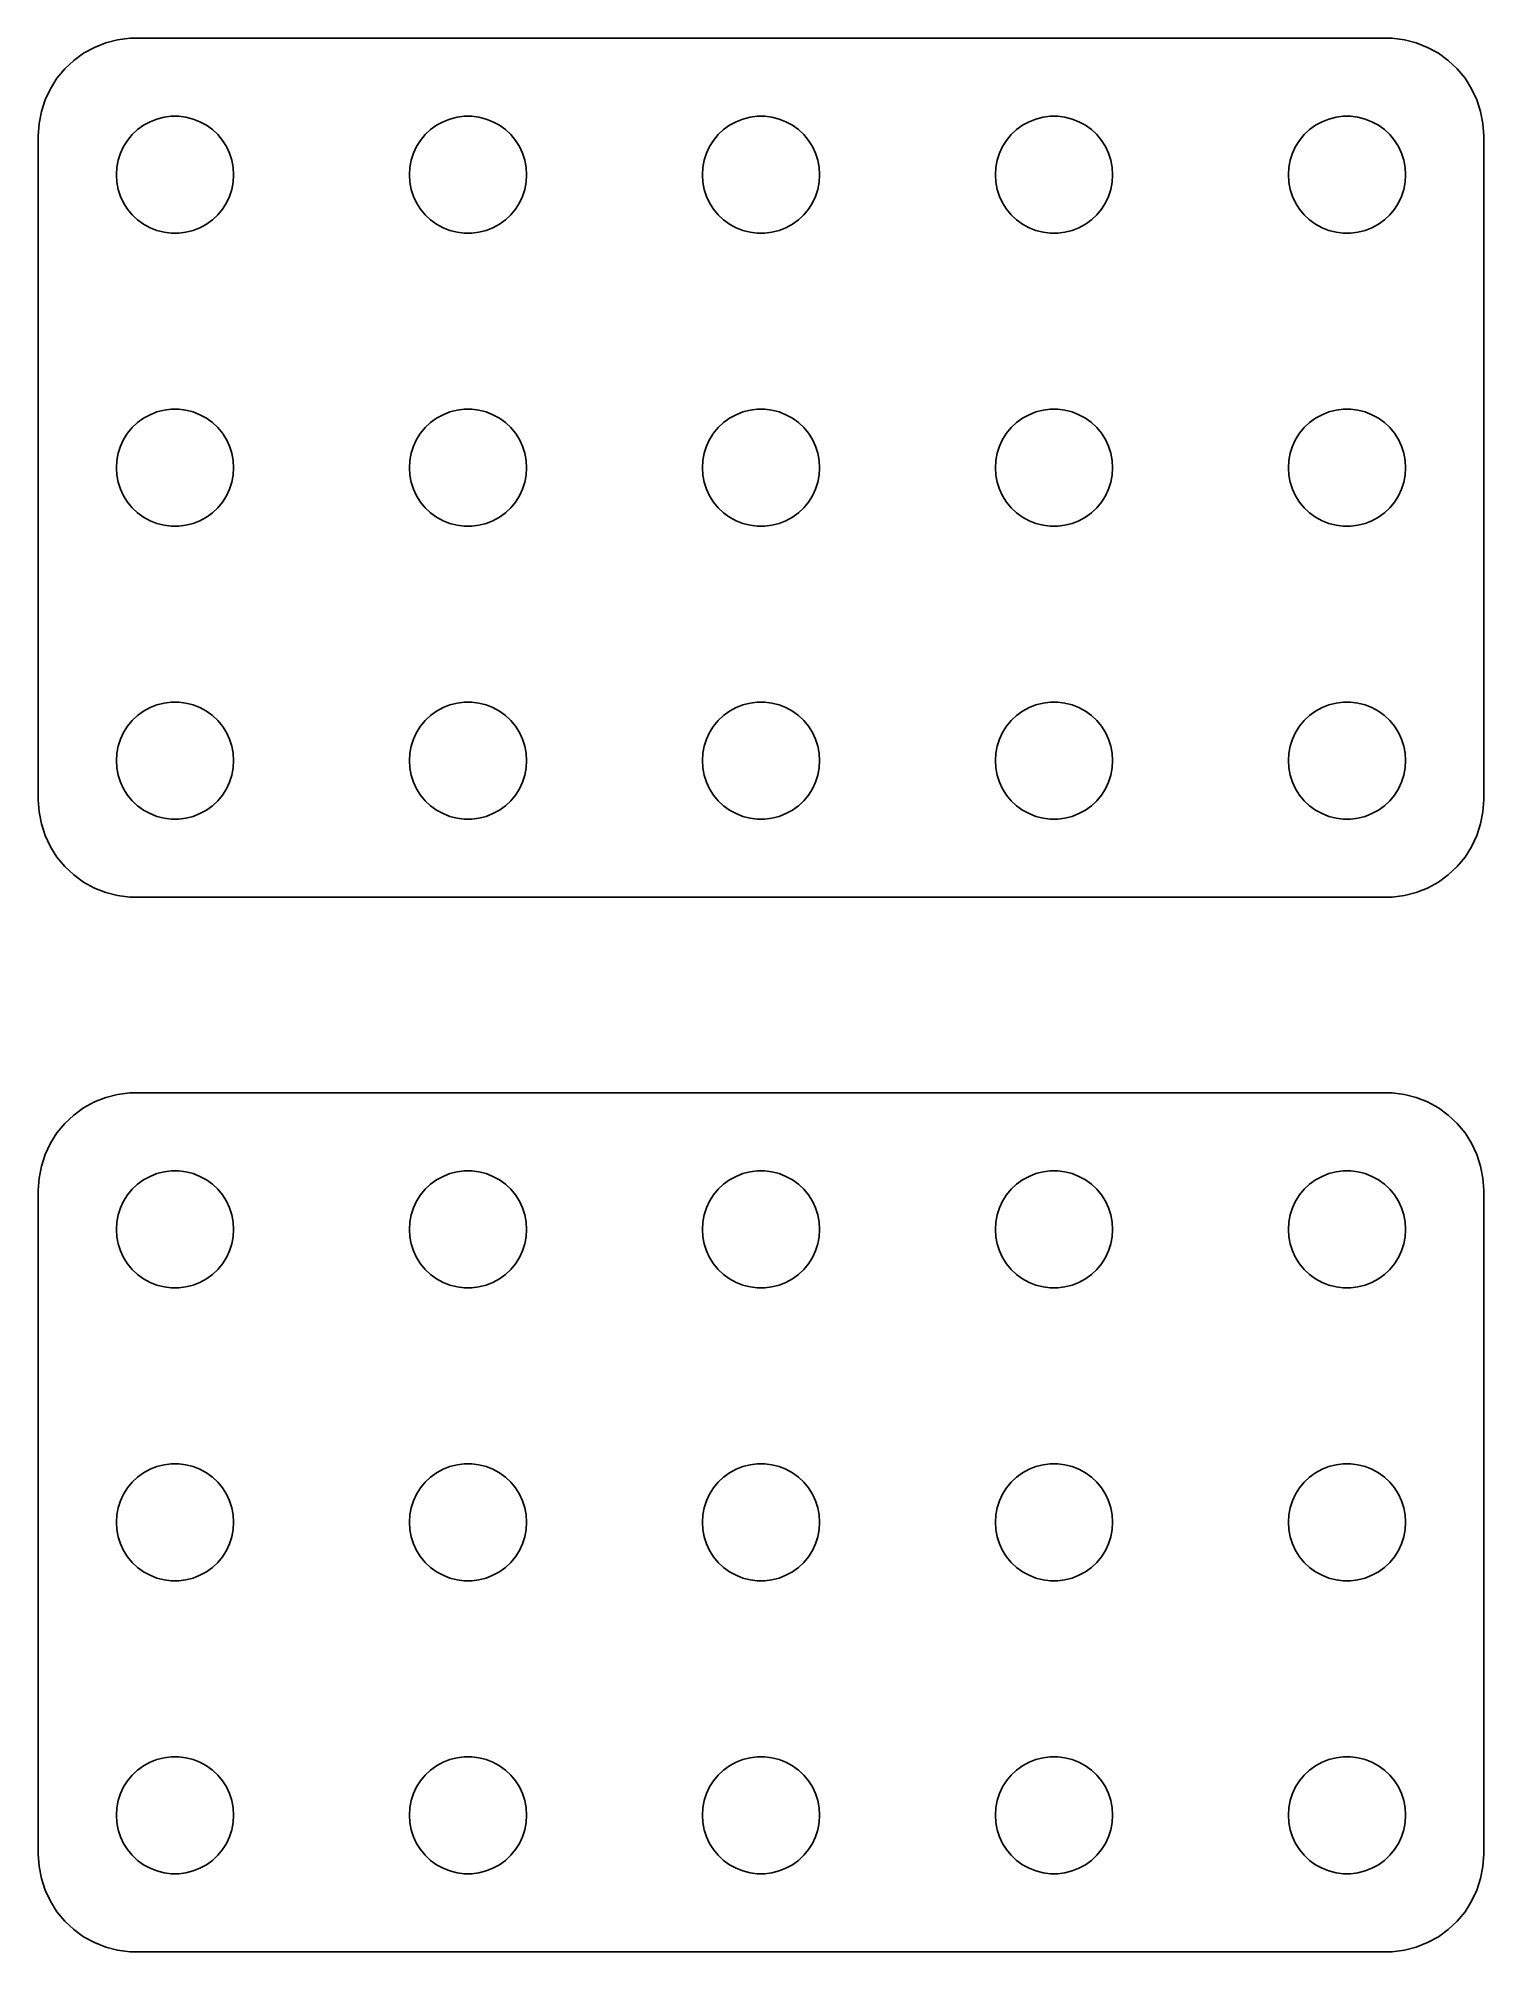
# Model space of a CAD drawing. Header units: metres. Extents: x -37 to 37, y 32 to 130.
import ezdxf

# ---------------------------------------------------------------- set-up
doc = ezdxf.new("R2010")
doc.units = ezdxf.units.M

msp = doc.modelspace()

# ---------------------------------------------------------------- linework, layer by layer
for p, q in [((-34.1289, 129.524), (-34.6791, 129.222)), ((-33.5451, 129.755), (-34.1289, 129.524)), ((-32.9369, 129.911), (-33.5451, 129.755)), ((-32.3139, 129.99), (-32.9369, 129.911)), ((32.3139, 129.99), (-32.3139, 129.99)), ((32.9369, 129.911), (32.3139, 129.99)), ((33.5451, 129.755), (32.9369, 129.911)), ((34.1289, 129.524), (33.5451, 129.755)), ((34.6791, 129.222), (34.1289, 129.524)), ((-35.6448, 128.423), (-36.0451, 127.939)), ((-35.1871, 128.853), (-35.6448, 128.423)), ((-34.6791, 129.222), (-35.1871, 128.853)), ((35.1871, 128.853), (34.6791, 129.222)), ((35.6448, 128.423), (35.1871, 128.853)), ((36.0451, 127.939), (35.6448, 128.423)), ((-36.3815, 127.409), (-36.6489, 126.841)), ((-36.0451, 127.939), (-36.3815, 127.409)), ((36.3815, 127.409), (36.0451, 127.939)), ((36.6489, 126.841), (36.3815, 127.409)), ((-36.6489, 126.841), (-36.8429, 126.243)), ((36.8429, 126.243), (36.6489, 126.841)), ((-36.9606, 125.627), (-37, 125)), ((-36.8429, 126.243), (-36.9606, 125.627)), ((-31.9123, 125.312), (-31.6075, 125.533)), ((-31.6075, 125.533), (-31.2773, 125.714)), ((-31.2773, 125.714), (-30.927, 125.853)), ((-30.927, 125.853), (-30.5621, 125.947)), ((-30.5621, 125.947), (-30.1884, 125.994)), ((-30.1884, 125.994), (-29.8116, 125.994)), ((-29.8116, 125.994), (-29.4379, 125.947)), ((-29.4379, 125.947), (-29.0729, 125.853)), ((-29.0729, 125.853), (-28.7227, 125.714)), ((-28.7227, 125.714), (-28.3925, 125.533)), ((-28.3925, 125.533), (-28.0877, 125.312)), ((-16.9123, 125.312), (-16.6075, 125.533)), ((-16.6075, 125.533), (-16.2773, 125.714)), ((-16.2773, 125.714), (-15.927, 125.853)), ((-15.927, 125.853), (-15.5621, 125.947)), ((-15.5621, 125.947), (-15.1884, 125.994)), ((-15.1884, 125.994), (-14.8116, 125.994)), ((-14.8116, 125.994), (-14.4379, 125.947)), ((-14.4379, 125.947), (-14.0729, 125.853)), ((-14.0729, 125.853), (-13.7227, 125.714)), ((-13.7227, 125.714), (-13.3925, 125.533)), ((-13.3925, 125.533), (-13.0877, 125.312)), ((-1.91226, 125.312), (-1.60747, 125.533)), ((-1.60747, 125.533), (-1.27733, 125.714)), ((-1.27733, 125.714), (-0.92705, 125.853)), ((-0.92705, 125.853), (-0.56213, 125.947)), ((-0.56213, 125.947), (-0.18837, 125.994)), ((-0.18837, 125.994), (0.18837, 125.994)), ((0.18837, 125.994), (0.56213, 125.947)), ((0.56213, 125.947), (0.92705, 125.853)), ((0.92705, 125.853), (1.27733, 125.714)), ((1.27733, 125.714), (1.60747, 125.533)), ((1.60747, 125.533), (1.91226, 125.312)), ((13.0877, 125.312), (13.3925, 125.533)), ((13.3925, 125.533), (13.7227, 125.714)), ((13.7227, 125.714), (14.0729, 125.853)), ((14.0729, 125.853), (14.4379, 125.947)), ((14.4379, 125.947), (14.8116, 125.994)), ((14.8116, 125.994), (15.1884, 125.994)), ((15.1884, 125.994), (15.5621, 125.947)), ((15.5621, 125.947), (15.927, 125.853)), ((15.927, 125.853), (16.2773, 125.714)), ((16.2773, 125.714), (16.6075, 125.533)), ((16.6075, 125.533), (16.9123, 125.312)), ((28.0877, 125.312), (28.3925, 125.533)), ((28.3925, 125.533), (28.7227, 125.714)), ((28.7227, 125.714), (29.0729, 125.853)), ((29.0729, 125.853), (29.4379, 125.947)), ((29.4379, 125.947), (29.8116, 125.994)), ((29.8116, 125.994), (30.1884, 125.994)), ((30.1884, 125.994), (30.5621, 125.947)), ((30.5621, 125.947), (30.927, 125.853)), ((30.927, 125.853), (31.2773, 125.714)), ((31.2773, 125.714), (31.6075, 125.533)), ((31.6075, 125.533), (31.9123, 125.312)), ((36.9606, 125.627), (36.8429, 126.243)), ((37, 125), (36.9606, 125.627)), ((-37, 125), (-37, 91)), ((-32.7893, 124.104), (-32.6289, 124.445)), ((-32.6289, 124.445), (-32.427, 124.763)), ((-32.427, 124.763), (-32.1869, 125.054)), ((-32.1869, 125.054), (-31.9123, 125.312)), ((-28.0877, 125.312), (-27.8131, 125.054)), ((-27.8131, 125.054), (-27.5729, 124.763)), ((-27.5729, 124.763), (-27.3711, 124.445)), ((-27.3711, 124.445), (-27.2107, 124.104)), ((-17.7893, 124.104), (-17.6289, 124.445)), ((-17.6289, 124.445), (-17.427, 124.763)), ((-17.427, 124.763), (-17.1869, 125.054)), ((-17.1869, 125.054), (-16.9123, 125.312)), ((-13.0877, 125.312), (-12.8131, 125.054)), ((-12.8131, 125.054), (-12.5729, 124.763)), ((-12.5729, 124.763), (-12.3711, 124.445)), ((-12.3711, 124.445), (-12.2107, 124.104)), ((-2.78932, 124.104), (-2.62891, 124.445)), ((-2.62891, 124.445), (-2.42705, 124.763)), ((-2.42705, 124.763), (-2.1869, 125.054)), ((-2.1869, 125.054), (-1.91226, 125.312)), ((1.91226, 125.312), (2.1869, 125.054)), ((2.1869, 125.054), (2.42705, 124.763)), ((2.42705, 124.763), (2.62891, 124.445)), ((2.62891, 124.445), (2.78932, 124.104)), ((12.2107, 124.104), (12.3711, 124.445)), ((12.3711, 124.445), (12.5729, 124.763)), ((12.5729, 124.763), (12.8131, 125.054)), ((12.8131, 125.054), (13.0877, 125.312)), ((16.9123, 125.312), (17.1869, 125.054)), ((17.1869, 125.054), (17.427, 124.763)), ((17.427, 124.763), (17.6289, 124.445)), ((17.6289, 124.445), (17.7893, 124.104)), ((27.2107, 124.104), (27.3711, 124.445)), ((27.3711, 124.445), (27.5729, 124.763)), ((27.5729, 124.763), (27.8131, 125.054)), ((27.8131, 125.054), (28.0877, 125.312)), ((31.9123, 125.312), (32.1869, 125.054)), ((32.1869, 125.054), (32.427, 124.763)), ((32.427, 124.763), (32.6289, 124.445)), ((32.6289, 124.445), (32.7893, 124.104)), ((37, 91), (37, 125)), ((-32.9763, 123.376), (-32.9057, 123.746)), ((-32.9057, 123.746), (-32.7893, 124.104)), ((-27.2107, 124.104), (-27.0942, 123.746)), ((-27.0942, 123.746), (-27.0237, 123.376)), ((-17.9763, 123.376), (-17.9057, 123.746)), ((-17.9057, 123.746), (-17.7893, 124.104)), ((-12.2107, 124.104), (-12.0942, 123.746)), ((-12.0942, 123.746), (-12.0237, 123.376)), ((-2.97633, 123.376), (-2.90575, 123.746)), ((-2.90575, 123.746), (-2.78932, 124.104)), ((2.78932, 124.104), (2.90575, 123.746)), ((2.90575, 123.746), (2.97633, 123.376)), ((12.0237, 123.376), (12.0942, 123.746)), ((12.0942, 123.746), (12.2107, 124.104)), ((17.7893, 124.104), (17.9057, 123.746)), ((17.9057, 123.746), (17.9763, 123.376)), ((27.0237, 123.376), (27.0942, 123.746)), ((27.0942, 123.746), (27.2107, 124.104)), ((32.7893, 124.104), (32.9057, 123.746)), ((32.9057, 123.746), (32.9763, 123.376)), ((-33, 123), (-32.9763, 123.376)), ((-32.9763, 122.624), (-33, 123)), ((-32.9057, 122.254), (-32.9763, 122.624)), ((-27.0237, 122.624), (-27.0942, 122.254)), ((-27.0237, 123.376), (-27, 123)), ((-27, 123), (-27.0237, 122.624)), ((-18, 123), (-17.9763, 123.376)), ((-17.9763, 122.624), (-18, 123)), ((-17.9057, 122.254), (-17.9763, 122.624)), ((-12.0237, 122.624), (-12.0942, 122.254)), ((-12.0237, 123.376), (-12, 123)), ((-12, 123), (-12.0237, 122.624)), ((-3, 123), (-2.97633, 123.376)), ((-2.97633, 122.624), (-3, 123)), ((-2.90575, 122.254), (-2.97633, 122.624)), ((2.97633, 122.624), (2.90575, 122.254)), ((2.97633, 123.376), (3, 123)), ((3, 123), (2.97633, 122.624)), ((12, 123), (12.0237, 123.376)), ((12.0237, 122.624), (12, 123)), ((12.0942, 122.254), (12.0237, 122.624)), ((17.9763, 122.624), (17.9057, 122.254)), ((17.9763, 123.376), (18, 123)), ((18, 123), (17.9763, 122.624)), ((27, 123), (27.0237, 123.376)), ((27.0237, 122.624), (27, 123)), ((27.0942, 122.254), (27.0237, 122.624)), ((32.9763, 122.624), (32.9057, 122.254)), ((32.9763, 123.376), (33, 123)), ((33, 123), (32.9763, 122.624)), ((-32.7893, 121.896), (-32.9057, 122.254)), ((-32.6289, 121.555), (-32.7893, 121.896)), ((-32.427, 121.237), (-32.6289, 121.555)), ((-27.3711, 121.555), (-27.5729, 121.237)), ((-27.2107, 121.896), (-27.3711, 121.555)), ((-27.0942, 122.254), (-27.2107, 121.896)), ((-17.7893, 121.896), (-17.9057, 122.254)), ((-17.6289, 121.555), (-17.7893, 121.896)), ((-17.427, 121.237), (-17.6289, 121.555)), ((-12.3711, 121.555), (-12.5729, 121.237)), ((-12.2107, 121.896), (-12.3711, 121.555)), ((-12.0942, 122.254), (-12.2107, 121.896)), ((-2.78932, 121.896), (-2.90575, 122.254)), ((-2.62891, 121.555), (-2.78932, 121.896)), ((-2.42705, 121.237), (-2.62891, 121.555)), ((2.62891, 121.555), (2.42705, 121.237)), ((2.78932, 121.896), (2.62891, 121.555)), ((2.90575, 122.254), (2.78932, 121.896)), ((12.2107, 121.896), (12.0942, 122.254)), ((12.3711, 121.555), (12.2107, 121.896)), ((12.5729, 121.237), (12.3711, 121.555)), ((17.6289, 121.555), (17.427, 121.237)), ((17.7893, 121.896), (17.6289, 121.555)), ((17.9057, 122.254), (17.7893, 121.896)), ((27.2107, 121.896), (27.0942, 122.254)), ((27.3711, 121.555), (27.2107, 121.896)), ((27.5729, 121.237), (27.3711, 121.555)), ((32.6289, 121.555), (32.427, 121.237)), ((32.7893, 121.896), (32.6289, 121.555)), ((32.9057, 122.254), (32.7893, 121.896)), ((-32.1869, 120.946), (-32.427, 121.237)), ((-31.9123, 120.688), (-32.1869, 120.946)), ((-31.6075, 120.467), (-31.9123, 120.688)), ((-28.0877, 120.688), (-28.3925, 120.467)), ((-27.8131, 120.946), (-28.0877, 120.688)), ((-27.5729, 121.237), (-27.8131, 120.946)), ((-17.1869, 120.946), (-17.427, 121.237)), ((-16.9123, 120.688), (-17.1869, 120.946)), ((-16.6075, 120.467), (-16.9123, 120.688)), ((-13.0877, 120.688), (-13.3925, 120.467)), ((-12.8131, 120.946), (-13.0877, 120.688)), ((-12.5729, 121.237), (-12.8131, 120.946)), ((-2.1869, 120.946), (-2.42705, 121.237)), ((-1.91226, 120.688), (-2.1869, 120.946)), ((-1.60747, 120.467), (-1.91226, 120.688)), ((1.91226, 120.688), (1.60747, 120.467)), ((2.1869, 120.946), (1.91226, 120.688)), ((2.42705, 121.237), (2.1869, 120.946)), ((12.8131, 120.946), (12.5729, 121.237)), ((13.0877, 120.688), (12.8131, 120.946)), ((13.3925, 120.467), (13.0877, 120.688)), ((16.9123, 120.688), (16.6075, 120.467)), ((17.1869, 120.946), (16.9123, 120.688)), ((17.427, 121.237), (17.1869, 120.946)), ((27.8131, 120.946), (27.5729, 121.237)), ((28.0877, 120.688), (27.8131, 120.946)), ((28.3925, 120.467), (28.0877, 120.688)), ((31.9123, 120.688), (31.6075, 120.467)), ((32.1869, 120.946), (31.9123, 120.688)), ((32.427, 121.237), (32.1869, 120.946)), ((-31.2773, 120.286), (-31.6075, 120.467)), ((-30.927, 120.147), (-31.2773, 120.286)), ((-30.5621, 120.053), (-30.927, 120.147)), ((-30.1884, 120.006), (-30.5621, 120.053)), ((-29.8116, 120.006), (-30.1884, 120.006)), ((-29.4379, 120.053), (-29.8116, 120.006)), ((-29.0729, 120.147), (-29.4379, 120.053)), ((-28.7227, 120.286), (-29.0729, 120.147)), ((-28.3925, 120.467), (-28.7227, 120.286)), ((-16.2773, 120.286), (-16.6075, 120.467)), ((-15.927, 120.147), (-16.2773, 120.286)), ((-15.5621, 120.053), (-15.927, 120.147)), ((-15.1884, 120.006), (-15.5621, 120.053)), ((-14.8116, 120.006), (-15.1884, 120.006)), ((-14.4379, 120.053), (-14.8116, 120.006)), ((-14.0729, 120.147), (-14.4379, 120.053)), ((-13.7227, 120.286), (-14.0729, 120.147)), ((-13.3925, 120.467), (-13.7227, 120.286)), ((-1.27733, 120.286), (-1.60747, 120.467)), ((-0.92705, 120.147), (-1.27733, 120.286)), ((-0.56213, 120.053), (-0.92705, 120.147)), ((-0.18837, 120.006), (-0.56213, 120.053)), ((0.18837, 120.006), (-0.18837, 120.006)), ((0.56213, 120.053), (0.18837, 120.006)), ((0.92705, 120.147), (0.56213, 120.053)), ((1.27733, 120.286), (0.92705, 120.147)), ((1.60747, 120.467), (1.27733, 120.286)), ((13.7227, 120.286), (13.3925, 120.467)), ((14.0729, 120.147), (13.7227, 120.286)), ((14.4379, 120.053), (14.0729, 120.147)), ((14.8116, 120.006), (14.4379, 120.053)), ((15.1884, 120.006), (14.8116, 120.006)), ((15.5621, 120.053), (15.1884, 120.006)), ((15.927, 120.147), (15.5621, 120.053)), ((16.2773, 120.286), (15.927, 120.147)), ((16.6075, 120.467), (16.2773, 120.286)), ((28.7227, 120.286), (28.3925, 120.467)), ((29.0729, 120.147), (28.7227, 120.286)), ((29.4379, 120.053), (29.0729, 120.147)), ((29.8116, 120.006), (29.4379, 120.053)), ((30.1884, 120.006), (29.8116, 120.006)), ((30.5621, 120.053), (30.1884, 120.006)), ((30.927, 120.147), (30.5621, 120.053)), ((31.2773, 120.286), (30.927, 120.147)), ((31.6075, 120.467), (31.2773, 120.286)), ((-31.2773, 110.714), (-30.927, 110.853)), ((-30.927, 110.853), (-30.5621, 110.947)), ((-30.5621, 110.947), (-30.1884, 110.994)), ((-30.1884, 110.994), (-29.8116, 110.994)), ((-29.8116, 110.994), (-29.4379, 110.947)), ((-29.4379, 110.947), (-29.0729, 110.853)), ((-29.0729, 110.853), (-28.7227, 110.714)), ((-16.2773, 110.714), (-15.927, 110.853)), ((-15.927, 110.853), (-15.5621, 110.947)), ((-15.5621, 110.947), (-15.1884, 110.994)), ((-15.1884, 110.994), (-14.8116, 110.994)), ((-14.8116, 110.994), (-14.4379, 110.947)), ((-14.4379, 110.947), (-14.0729, 110.853)), ((-14.0729, 110.853), (-13.7227, 110.714)), ((-1.27733, 110.714), (-0.92705, 110.853)), ((-0.92705, 110.853), (-0.56213, 110.947)), ((-0.56213, 110.947), (-0.18837, 110.994)), ((-0.18837, 110.994), (0.18837, 110.994)), ((0.18837, 110.994), (0.56213, 110.947)), ((0.56213, 110.947), (0.92705, 110.853)), ((0.92705, 110.853), (1.27733, 110.714)), ((13.7227, 110.714), (14.0729, 110.853)), ((14.0729, 110.853), (14.4379, 110.947)), ((14.4379, 110.947), (14.8116, 110.994)), ((14.8116, 110.994), (15.1884, 110.994)), ((15.1884, 110.994), (15.5621, 110.947)), ((15.5621, 110.947), (15.927, 110.853)), ((15.927, 110.853), (16.2773, 110.714)), ((28.7227, 110.714), (29.0729, 110.853)), ((29.0729, 110.853), (29.4379, 110.947)), ((29.4379, 110.947), (29.8116, 110.994)), ((29.8116, 110.994), (30.1884, 110.994)), ((30.1884, 110.994), (30.5621, 110.947)), ((30.5621, 110.947), (30.927, 110.853)), ((30.927, 110.853), (31.2773, 110.714)), ((-32.6289, 109.445), (-32.427, 109.763)), ((-32.427, 109.763), (-32.1869, 110.054)), ((-32.1869, 110.054), (-31.9123, 110.312)), ((-31.9123, 110.312), (-31.6075, 110.533)), ((-31.6075, 110.533), (-31.2773, 110.714)), ((-28.7227, 110.714), (-28.3925, 110.533)), ((-28.3925, 110.533), (-28.0877, 110.312)), ((-28.0877, 110.312), (-27.8131, 110.054)), ((-27.8131, 110.054), (-27.5729, 109.763)), ((-27.5729, 109.763), (-27.3711, 109.445)), ((-17.6289, 109.445), (-17.427, 109.763)), ((-17.427, 109.763), (-17.1869, 110.054)), ((-17.1869, 110.054), (-16.9123, 110.312)), ((-16.9123, 110.312), (-16.6075, 110.533)), ((-16.6075, 110.533), (-16.2773, 110.714)), ((-13.7227, 110.714), (-13.3925, 110.533)), ((-13.3925, 110.533), (-13.0877, 110.312)), ((-13.0877, 110.312), (-12.8131, 110.054)), ((-12.8131, 110.054), (-12.5729, 109.763)), ((-12.5729, 109.763), (-12.3711, 109.445)), ((-2.62891, 109.445), (-2.42705, 109.763)), ((-2.42705, 109.763), (-2.1869, 110.054)), ((-2.1869, 110.054), (-1.91226, 110.312)), ((-1.91226, 110.312), (-1.60747, 110.533)), ((-1.60747, 110.533), (-1.27733, 110.714)), ((1.27733, 110.714), (1.60747, 110.533)), ((1.60747, 110.533), (1.91226, 110.312)), ((1.91226, 110.312), (2.1869, 110.054)), ((2.1869, 110.054), (2.42705, 109.763)), ((2.42705, 109.763), (2.62891, 109.445)), ((12.3711, 109.445), (12.5729, 109.763)), ((12.5729, 109.763), (12.8131, 110.054)), ((12.8131, 110.054), (13.0877, 110.312)), ((13.0877, 110.312), (13.3925, 110.533)), ((13.3925, 110.533), (13.7227, 110.714)), ((16.2773, 110.714), (16.6075, 110.533)), ((16.6075, 110.533), (16.9123, 110.312)), ((16.9123, 110.312), (17.1869, 110.054)), ((17.1869, 110.054), (17.427, 109.763)), ((17.427, 109.763), (17.6289, 109.445)), ((27.3711, 109.445), (27.5729, 109.763)), ((27.5729, 109.763), (27.8131, 110.054)), ((27.8131, 110.054), (28.0877, 110.312)), ((28.0877, 110.312), (28.3925, 110.533)), ((28.3925, 110.533), (28.7227, 110.714)), ((31.2773, 110.714), (31.6075, 110.533)), ((31.6075, 110.533), (31.9123, 110.312)), ((31.9123, 110.312), (32.1869, 110.054)), ((32.1869, 110.054), (32.427, 109.763)), ((32.427, 109.763), (32.6289, 109.445)), ((-32.9057, 108.746), (-32.7893, 109.104)), ((-32.7893, 109.104), (-32.6289, 109.445)), ((-27.3711, 109.445), (-27.2107, 109.104)), ((-27.2107, 109.104), (-27.0942, 108.746)), ((-17.9057, 108.746), (-17.7893, 109.104)), ((-17.7893, 109.104), (-17.6289, 109.445)), ((-12.3711, 109.445), (-12.2107, 109.104)), ((-12.2107, 109.104), (-12.0942, 108.746)), ((-2.90575, 108.746), (-2.78932, 109.104)), ((-2.78932, 109.104), (-2.62891, 109.445)), ((2.62891, 109.445), (2.78932, 109.104)), ((2.78932, 109.104), (2.90575, 108.746)), ((12.0942, 108.746), (12.2107, 109.104)), ((12.2107, 109.104), (12.3711, 109.445)), ((17.6289, 109.445), (17.7893, 109.104)), ((17.7893, 109.104), (17.9057, 108.746)), ((27.0942, 108.746), (27.2107, 109.104)), ((27.2107, 109.104), (27.3711, 109.445)), ((32.6289, 109.445), (32.7893, 109.104)), ((32.7893, 109.104), (32.9057, 108.746)), ((-33, 108), (-32.9763, 108.376)), ((-32.9763, 107.624), (-33, 108)), ((-32.9763, 108.376), (-32.9057, 108.746)), ((-27.0942, 108.746), (-27.0237, 108.376)), ((-27.0237, 108.376), (-27, 108)), ((-27, 108), (-27.0237, 107.624)), ((-18, 108), (-17.9763, 108.376)), ((-17.9763, 107.624), (-18, 108)), ((-17.9763, 108.376), (-17.9057, 108.746)), ((-12.0942, 108.746), (-12.0237, 108.376)), ((-12.0237, 108.376), (-12, 108)), ((-12, 108), (-12.0237, 107.624)), ((-3, 108), (-2.97633, 108.376)), ((-2.97633, 107.624), (-3, 108)), ((-2.97633, 108.376), (-2.90575, 108.746)), ((2.90575, 108.746), (2.97633, 108.376)), ((2.97633, 108.376), (3, 108)), ((3, 108), (2.97633, 107.624)), ((12, 108), (12.0237, 108.376)), ((12.0237, 107.624), (12, 108)), ((12.0237, 108.376), (12.0942, 108.746)), ((17.9057, 108.746), (17.9763, 108.376)), ((17.9763, 108.376), (18, 108)), ((18, 108), (17.9763, 107.624)), ((27, 108), (27.0237, 108.376)), ((27.0237, 107.624), (27, 108)), ((27.0237, 108.376), (27.0942, 108.746)), ((32.9057, 108.746), (32.9763, 108.376)), ((32.9763, 108.376), (33, 108)), ((33, 108), (32.9763, 107.624)), ((-32.9057, 107.254), (-32.9763, 107.624)), ((-32.7893, 106.896), (-32.9057, 107.254)), ((-32.6289, 106.555), (-32.7893, 106.896)), ((-27.2107, 106.896), (-27.3711, 106.555)), ((-27.0942, 107.254), (-27.2107, 106.896)), ((-27.0237, 107.624), (-27.0942, 107.254)), ((-17.9057, 107.254), (-17.9763, 107.624)), ((-17.7893, 106.896), (-17.9057, 107.254)), ((-17.6289, 106.555), (-17.7893, 106.896)), ((-12.2107, 106.896), (-12.3711, 106.555)), ((-12.0942, 107.254), (-12.2107, 106.896)), ((-12.0237, 107.624), (-12.0942, 107.254)), ((-2.90575, 107.254), (-2.97633, 107.624)), ((-2.78932, 106.896), (-2.90575, 107.254)), ((-2.62891, 106.555), (-2.78932, 106.896)), ((2.78932, 106.896), (2.62891, 106.555)), ((2.90575, 107.254), (2.78932, 106.896)), ((2.97633, 107.624), (2.90575, 107.254)), ((12.0942, 107.254), (12.0237, 107.624)), ((12.2107, 106.896), (12.0942, 107.254)), ((12.3711, 106.555), (12.2107, 106.896)), ((17.7893, 106.896), (17.6289, 106.555)), ((17.9057, 107.254), (17.7893, 106.896)), ((17.9763, 107.624), (17.9057, 107.254)), ((27.0942, 107.254), (27.0237, 107.624)), ((27.2107, 106.896), (27.0942, 107.254)), ((27.3711, 106.555), (27.2107, 106.896)), ((32.7893, 106.896), (32.6289, 106.555)), ((32.9057, 107.254), (32.7893, 106.896)), ((32.9763, 107.624), (32.9057, 107.254)), ((-32.427, 106.237), (-32.6289, 106.555)), ((-32.1869, 105.946), (-32.427, 106.237)), ((-31.9123, 105.688), (-32.1869, 105.946)), ((-27.8131, 105.946), (-28.0877, 105.688)), ((-27.5729, 106.237), (-27.8131, 105.946)), ((-27.3711, 106.555), (-27.5729, 106.237)), ((-17.427, 106.237), (-17.6289, 106.555)), ((-17.1869, 105.946), (-17.427, 106.237)), ((-16.9123, 105.688), (-17.1869, 105.946)), ((-12.8131, 105.946), (-13.0877, 105.688)), ((-12.5729, 106.237), (-12.8131, 105.946)), ((-12.3711, 106.555), (-12.5729, 106.237)), ((-2.42705, 106.237), (-2.62891, 106.555)), ((-2.1869, 105.946), (-2.42705, 106.237)), ((-1.91226, 105.688), (-2.1869, 105.946)), ((2.1869, 105.946), (1.91226, 105.688)), ((2.42705, 106.237), (2.1869, 105.946)), ((2.62891, 106.555), (2.42705, 106.237)), ((12.5729, 106.237), (12.3711, 106.555)), ((12.8131, 105.946), (12.5729, 106.237)), ((13.0877, 105.688), (12.8131, 105.946)), ((17.1869, 105.946), (16.9123, 105.688)), ((17.427, 106.237), (17.1869, 105.946)), ((17.6289, 106.555), (17.427, 106.237)), ((27.5729, 106.237), (27.3711, 106.555)), ((27.8131, 105.946), (27.5729, 106.237)), ((28.0877, 105.688), (27.8131, 105.946)), ((32.1869, 105.946), (31.9123, 105.688)), ((32.427, 106.237), (32.1869, 105.946)), ((32.6289, 106.555), (32.427, 106.237)), ((-31.6075, 105.467), (-31.9123, 105.688)), ((-31.2773, 105.286), (-31.6075, 105.467)), ((-30.927, 105.147), (-31.2773, 105.286)), ((-30.5621, 105.053), (-30.927, 105.147)), ((-30.1884, 105.006), (-30.5621, 105.053)), ((-29.8116, 105.006), (-30.1884, 105.006)), ((-29.4379, 105.053), (-29.8116, 105.006)), ((-29.0729, 105.147), (-29.4379, 105.053)), ((-28.7227, 105.286), (-29.0729, 105.147)), ((-28.3925, 105.467), (-28.7227, 105.286)), ((-28.0877, 105.688), (-28.3925, 105.467)), ((-16.6075, 105.467), (-16.9123, 105.688)), ((-16.2773, 105.286), (-16.6075, 105.467)), ((-15.927, 105.147), (-16.2773, 105.286)), ((-15.5621, 105.053), (-15.927, 105.147)), ((-15.1884, 105.006), (-15.5621, 105.053)), ((-14.8116, 105.006), (-15.1884, 105.006)), ((-14.4379, 105.053), (-14.8116, 105.006)), ((-14.0729, 105.147), (-14.4379, 105.053)), ((-13.7227, 105.286), (-14.0729, 105.147)), ((-13.3925, 105.467), (-13.7227, 105.286)), ((-13.0877, 105.688), (-13.3925, 105.467)), ((-1.60747, 105.467), (-1.91226, 105.688)), ((-1.27733, 105.286), (-1.60747, 105.467)), ((-0.92705, 105.147), (-1.27733, 105.286)), ((-0.56213, 105.053), (-0.92705, 105.147)), ((-0.18837, 105.006), (-0.56213, 105.053)), ((0.18837, 105.006), (-0.18837, 105.006)), ((0.56213, 105.053), (0.18837, 105.006)), ((0.92705, 105.147), (0.56213, 105.053)), ((1.27733, 105.286), (0.92705, 105.147)), ((1.60747, 105.467), (1.27733, 105.286)), ((1.91226, 105.688), (1.60747, 105.467)), ((13.3925, 105.467), (13.0877, 105.688)), ((13.7227, 105.286), (13.3925, 105.467)), ((14.0729, 105.147), (13.7227, 105.286)), ((14.4379, 105.053), (14.0729, 105.147)), ((14.8116, 105.006), (14.4379, 105.053)), ((15.1884, 105.006), (14.8116, 105.006)), ((15.5621, 105.053), (15.1884, 105.006)), ((15.927, 105.147), (15.5621, 105.053)), ((16.2773, 105.286), (15.927, 105.147)), ((16.6075, 105.467), (16.2773, 105.286)), ((16.9123, 105.688), (16.6075, 105.467)), ((28.3925, 105.467), (28.0877, 105.688)), ((28.7227, 105.286), (28.3925, 105.467)), ((29.0729, 105.147), (28.7227, 105.286)), ((29.4379, 105.053), (29.0729, 105.147)), ((29.8116, 105.006), (29.4379, 105.053)), ((30.1884, 105.006), (29.8116, 105.006)), ((30.5621, 105.053), (30.1884, 105.006)), ((30.927, 105.147), (30.5621, 105.053)), ((31.2773, 105.286), (30.927, 105.147)), ((31.6075, 105.467), (31.2773, 105.286)), ((31.9123, 105.688), (31.6075, 105.467)), ((-32.427, 94.7634), (-32.1869, 95.0536)), ((-32.1869, 95.0536), (-31.9123, 95.3116)), ((-31.9123, 95.3116), (-31.6075, 95.533)), ((-31.6075, 95.533), (-31.2773, 95.7145)), ((-31.2773, 95.7145), (-30.927, 95.8532)), ((-30.927, 95.8532), (-30.5621, 95.9469)), ((-30.5621, 95.9469), (-30.1884, 95.9941)), ((-30.1884, 95.9941), (-29.8116, 95.9941)), ((-29.8116, 95.9941), (-29.4379, 95.9469)), ((-29.4379, 95.9469), (-29.0729, 95.8532)), ((-29.0729, 95.8532), (-28.7227, 95.7145)), ((-28.7227, 95.7145), (-28.3925, 95.533)), ((-28.3925, 95.533), (-28.0877, 95.3116)), ((-28.0877, 95.3116), (-27.8131, 95.0536)), ((-27.8131, 95.0536), (-27.5729, 94.7634)), ((-17.427, 94.7634), (-17.1869, 95.0536)), ((-17.1869, 95.0536), (-16.9123, 95.3116)), ((-16.9123, 95.3116), (-16.6075, 95.533)), ((-16.6075, 95.533), (-16.2773, 95.7145)), ((-16.2773, 95.7145), (-15.927, 95.8532)), ((-15.927, 95.8532), (-15.5621, 95.9469)), ((-15.5621, 95.9469), (-15.1884, 95.9941)), ((-15.1884, 95.9941), (-14.8116, 95.9941)), ((-14.8116, 95.9941), (-14.4379, 95.9469)), ((-14.4379, 95.9469), (-14.0729, 95.8532)), ((-14.0729, 95.8532), (-13.7227, 95.7145)), ((-13.7227, 95.7145), (-13.3925, 95.533)), ((-13.3925, 95.533), (-13.0877, 95.3116)), ((-13.0877, 95.3116), (-12.8131, 95.0536)), ((-12.8131, 95.0536), (-12.5729, 94.7634)), ((-2.42705, 94.7634), (-2.1869, 95.0536)), ((-2.1869, 95.0536), (-1.91226, 95.3116)), ((-1.91226, 95.3116), (-1.60747, 95.533)), ((-1.60747, 95.533), (-1.27733, 95.7145)), ((-1.27733, 95.7145), (-0.92705, 95.8532)), ((-0.92705, 95.8532), (-0.56213, 95.9469)), ((-0.56213, 95.9469), (-0.18837, 95.9941)), ((-0.18837, 95.9941), (0.18837, 95.9941)), ((0.18837, 95.9941), (0.56213, 95.9469)), ((0.56213, 95.9469), (0.92705, 95.8532)), ((0.92705, 95.8532), (1.27733, 95.7145)), ((1.27733, 95.7145), (1.60747, 95.533)), ((1.60747, 95.533), (1.91226, 95.3116)), ((1.91226, 95.3116), (2.1869, 95.0536)), ((2.1869, 95.0536), (2.42705, 94.7634)), ((12.5729, 94.7634), (12.8131, 95.0536)), ((12.8131, 95.0536), (13.0877, 95.3116)), ((13.0877, 95.3116), (13.3925, 95.533)), ((13.3925, 95.533), (13.7227, 95.7145)), ((13.7227, 95.7145), (14.0729, 95.8532)), ((14.0729, 95.8532), (14.4379, 95.9469)), ((14.4379, 95.9469), (14.8116, 95.9941)), ((14.8116, 95.9941), (15.1884, 95.9941)), ((15.1884, 95.9941), (15.5621, 95.9469)), ((15.5621, 95.9469), (15.927, 95.8532)), ((15.927, 95.8532), (16.2773, 95.7145)), ((16.2773, 95.7145), (16.6075, 95.533)), ((16.6075, 95.533), (16.9123, 95.3116)), ((16.9123, 95.3116), (17.1869, 95.0536)), ((17.1869, 95.0536), (17.427, 94.7634)), ((27.5729, 94.7634), (27.8131, 95.0536)), ((27.8131, 95.0536), (28.0877, 95.3116)), ((28.0877, 95.3116), (28.3925, 95.533)), ((28.3925, 95.533), (28.7227, 95.7145)), ((28.7227, 95.7145), (29.0729, 95.8532)), ((29.0729, 95.8532), (29.4379, 95.9469)), ((29.4379, 95.9469), (29.8116, 95.9941)), ((29.8116, 95.9941), (30.1884, 95.9941)), ((30.1884, 95.9941), (30.5621, 95.9469)), ((30.5621, 95.9469), (30.927, 95.8532)), ((30.927, 95.8532), (31.2773, 95.7145)), ((31.2773, 95.7145), (31.6075, 95.533)), ((31.6075, 95.533), (31.9123, 95.3116)), ((31.9123, 95.3116), (32.1869, 95.0536)), ((32.1869, 95.0536), (32.427, 94.7634)), ((-32.9057, 93.7461), (-32.7893, 94.1044)), ((-32.7893, 94.1044), (-32.6289, 94.4453)), ((-32.6289, 94.4453), (-32.427, 94.7634)), ((-27.5729, 94.7634), (-27.3711, 94.4453)), ((-27.3711, 94.4453), (-27.2107, 94.1044)), ((-27.2107, 94.1044), (-27.0942, 93.7461)), ((-17.9057, 93.7461), (-17.7893, 94.1044)), ((-17.7893, 94.1044), (-17.6289, 94.4453)), ((-17.6289, 94.4453), (-17.427, 94.7634)), ((-12.5729, 94.7634), (-12.3711, 94.4453)), ((-12.3711, 94.4453), (-12.2107, 94.1044)), ((-12.2107, 94.1044), (-12.0942, 93.7461)), ((-2.90575, 93.7461), (-2.78932, 94.1044)), ((-2.78932, 94.1044), (-2.62891, 94.4453)), ((-2.62891, 94.4453), (-2.42705, 94.7634)), ((2.42705, 94.7634), (2.62891, 94.4453)), ((2.62891, 94.4453), (2.78932, 94.1044)), ((2.78932, 94.1044), (2.90575, 93.7461)), ((12.0942, 93.7461), (12.2107, 94.1044)), ((12.2107, 94.1044), (12.3711, 94.4453)), ((12.3711, 94.4453), (12.5729, 94.7634)), ((17.427, 94.7634), (17.6289, 94.4453)), ((17.6289, 94.4453), (17.7893, 94.1044)), ((17.7893, 94.1044), (17.9057, 93.7461)), ((27.0942, 93.7461), (27.2107, 94.1044)), ((27.2107, 94.1044), (27.3711, 94.4453)), ((27.3711, 94.4453), (27.5729, 94.7634)), ((32.427, 94.7634), (32.6289, 94.4453)), ((32.6289, 94.4453), (32.7893, 94.1044)), ((32.7893, 94.1044), (32.9057, 93.7461)), ((-33, 93), (-32.9763, 93.376)), ((-32.9763, 93.376), (-32.9057, 93.7461)), ((-27.0942, 93.7461), (-27.0237, 93.376)), ((-27.0237, 93.376), (-27, 93)), ((-18, 93), (-17.9763, 93.376)), ((-17.9763, 93.376), (-17.9057, 93.7461)), ((-12.0942, 93.7461), (-12.0237, 93.376)), ((-12.0237, 93.376), (-12, 93)), ((-3, 93), (-2.97633, 93.376)), ((-2.97633, 93.376), (-2.90575, 93.7461)), ((2.90575, 93.7461), (2.97633, 93.376)), ((2.97633, 93.376), (3, 93)), ((12, 93), (12.0237, 93.376)), ((12.0237, 93.376), (12.0942, 93.7461)), ((17.9057, 93.7461), (17.9763, 93.376)), ((17.9763, 93.376), (18, 93)), ((27, 93), (27.0237, 93.376)), ((27.0237, 93.376), (27.0942, 93.7461)), ((32.9057, 93.7461), (32.9763, 93.376)), ((32.9763, 93.376), (33, 93)), ((-32.9763, 92.624), (-33, 93)), ((-32.9057, 92.2539), (-32.9763, 92.624)), ((-32.7893, 91.8956), (-32.9057, 92.2539)), ((-27.0942, 92.2539), (-27.2107, 91.8956)), ((-27.0237, 92.624), (-27.0942, 92.2539)), ((-27, 93), (-27.0237, 92.624)), ((-17.9763, 92.624), (-18, 93)), ((-17.9057, 92.2539), (-17.9763, 92.624)), ((-17.7893, 91.8956), (-17.9057, 92.2539)), ((-12.0942, 92.2539), (-12.2107, 91.8956)), ((-12.0237, 92.624), (-12.0942, 92.2539)), ((-12, 93), (-12.0237, 92.624)), ((-2.97633, 92.624), (-3, 93)), ((-2.90575, 92.2539), (-2.97633, 92.624)), ((-2.78932, 91.8956), (-2.90575, 92.2539)), ((2.90575, 92.2539), (2.78932, 91.8956)), ((2.97633, 92.624), (2.90575, 92.2539)), ((3, 93), (2.97633, 92.624)), ((12.0237, 92.624), (12, 93)), ((12.0942, 92.2539), (12.0237, 92.624)), ((12.2107, 91.8956), (12.0942, 92.2539)), ((17.9057, 92.2539), (17.7893, 91.8956)), ((17.9763, 92.624), (17.9057, 92.2539)), ((18, 93), (17.9763, 92.624)), ((27.0237, 92.624), (27, 93)), ((27.0942, 92.2539), (27.0237, 92.624)), ((27.2107, 91.8956), (27.0942, 92.2539)), ((32.9057, 92.2539), (32.7893, 91.8956)), ((32.9763, 92.624), (32.9057, 92.2539)), ((33, 93), (32.9763, 92.624)), ((-32.6289, 91.5547), (-32.7893, 91.8956)), ((-32.427, 91.2366), (-32.6289, 91.5547)), ((-32.1869, 90.9464), (-32.427, 91.2366)), ((-27.5729, 91.2366), (-27.8131, 90.9464)), ((-27.3711, 91.5547), (-27.5729, 91.2366)), ((-27.2107, 91.8956), (-27.3711, 91.5547)), ((-17.6289, 91.5547), (-17.7893, 91.8956)), ((-17.427, 91.2366), (-17.6289, 91.5547)), ((-17.1869, 90.9464), (-17.427, 91.2366)), ((-12.5729, 91.2366), (-12.8131, 90.9464)), ((-12.3711, 91.5547), (-12.5729, 91.2366)), ((-12.2107, 91.8956), (-12.3711, 91.5547)), ((-2.62891, 91.5547), (-2.78932, 91.8956)), ((-2.42705, 91.2366), (-2.62891, 91.5547)), ((-2.1869, 90.9464), (-2.42705, 91.2366)), ((2.42705, 91.2366), (2.1869, 90.9464)), ((2.62891, 91.5547), (2.42705, 91.2366)), ((2.78932, 91.8956), (2.62891, 91.5547)), ((12.3711, 91.5547), (12.2107, 91.8956)), ((12.5729, 91.2366), (12.3711, 91.5547)), ((12.8131, 90.9464), (12.5729, 91.2366)), ((17.427, 91.2366), (17.1869, 90.9464)), ((17.6289, 91.5547), (17.427, 91.2366)), ((17.7893, 91.8956), (17.6289, 91.5547)), ((27.3711, 91.5547), (27.2107, 91.8956)), ((27.5729, 91.2366), (27.3711, 91.5547)), ((27.8131, 90.9464), (27.5729, 91.2366)), ((32.427, 91.2366), (32.1869, 90.9464)), ((32.6289, 91.5547), (32.427, 91.2366)), ((32.7893, 91.8956), (32.6289, 91.5547)), ((-37, 91), (-36.9606, 90.3733)), ((-36.9606, 90.3733), (-36.8429, 89.7566)), ((-31.9123, 90.6885), (-32.1869, 90.9464)), ((-31.6075, 90.467), (-31.9123, 90.6885)), ((-31.2773, 90.2855), (-31.6075, 90.467)), ((-30.927, 90.1468), (-31.2773, 90.2855)), ((-30.5621, 90.0531), (-30.927, 90.1468)), ((-29.0729, 90.1468), (-29.4379, 90.0531)), ((-28.7227, 90.2855), (-29.0729, 90.1468)), ((-28.3925, 90.467), (-28.7227, 90.2855)), ((-28.0877, 90.6885), (-28.3925, 90.467)), ((-27.8131, 90.9464), (-28.0877, 90.6885)), ((-16.9123, 90.6885), (-17.1869, 90.9464)), ((-16.6075, 90.467), (-16.9123, 90.6885)), ((-16.2773, 90.2855), (-16.6075, 90.467)), ((-15.927, 90.1468), (-16.2773, 90.2855)), ((-15.5621, 90.0531), (-15.927, 90.1468)), ((-14.0729, 90.1468), (-14.4379, 90.0531)), ((-13.7227, 90.2855), (-14.0729, 90.1468)), ((-13.3925, 90.467), (-13.7227, 90.2855)), ((-13.0877, 90.6885), (-13.3925, 90.467)), ((-12.8131, 90.9464), (-13.0877, 90.6885)), ((-1.91226, 90.6885), (-2.1869, 90.9464)), ((-1.60747, 90.467), (-1.91226, 90.6885)), ((-1.27733, 90.2855), (-1.60747, 90.467)), ((-0.92705, 90.1468), (-1.27733, 90.2855)), ((-0.56213, 90.0531), (-0.92705, 90.1468)), ((0.92705, 90.1468), (0.56213, 90.0531)), ((1.27733, 90.2855), (0.92705, 90.1468)), ((1.60747, 90.467), (1.27733, 90.2855)), ((1.91226, 90.6885), (1.60747, 90.467)), ((2.1869, 90.9464), (1.91226, 90.6885)), ((13.0877, 90.6885), (12.8131, 90.9464)), ((13.3925, 90.467), (13.0877, 90.6885)), ((13.7227, 90.2855), (13.3925, 90.467)), ((14.0729, 90.1468), (13.7227, 90.2855)), ((14.4379, 90.0531), (14.0729, 90.1468)), ((15.927, 90.1468), (15.5621, 90.0531)), ((16.2773, 90.2855), (15.927, 90.1468)), ((16.6075, 90.467), (16.2773, 90.2855)), ((16.9123, 90.6885), (16.6075, 90.467)), ((17.1869, 90.9464), (16.9123, 90.6885)), ((28.0877, 90.6885), (27.8131, 90.9464)), ((28.3925, 90.467), (28.0877, 90.6885)), ((28.7227, 90.2855), (28.3925, 90.467)), ((29.0729, 90.1468), (28.7227, 90.2855)), ((29.4379, 90.0531), (29.0729, 90.1468)), ((30.927, 90.1468), (30.5621, 90.0531)), ((31.2773, 90.2855), (30.927, 90.1468)), ((31.6075, 90.467), (31.2773, 90.2855)), ((31.9123, 90.6885), (31.6075, 90.467)), ((32.1869, 90.9464), (31.9123, 90.6885)), ((36.8429, 89.7566), (36.9606, 90.3733)), ((36.9606, 90.3733), (37, 91)), ((-36.8429, 89.7566), (-36.6489, 89.1594)), ((-30.1884, 90.0059), (-30.5621, 90.0531)), ((-29.8116, 90.0059), (-30.1884, 90.0059)), ((-29.4379, 90.0531), (-29.8116, 90.0059)), ((-15.1884, 90.0059), (-15.5621, 90.0531)), ((-14.8116, 90.0059), (-15.1884, 90.0059)), ((-14.4379, 90.0531), (-14.8116, 90.0059)), ((-0.18837, 90.0059), (-0.56213, 90.0531)), ((0.18837, 90.0059), (-0.18837, 90.0059)), ((0.56213, 90.0531), (0.18837, 90.0059)), ((14.8116, 90.0059), (14.4379, 90.0531)), ((15.1884, 90.0059), (14.8116, 90.0059)), ((15.5621, 90.0531), (15.1884, 90.0059)), ((29.8116, 90.0059), (29.4379, 90.0531)), ((30.1884, 90.0059), (29.8116, 90.0059)), ((30.5621, 90.0531), (30.1884, 90.0059)), ((36.6489, 89.1594), (36.8429, 89.7566)), ((-36.6489, 89.1594), (-36.3815, 88.5912)), ((-36.3815, 88.5912), (-36.0451, 88.0611)), ((36.0451, 88.0611), (36.3815, 88.5912)), ((36.3815, 88.5912), (36.6489, 89.1594)), ((-36.0451, 88.0611), (-35.6448, 87.5773)), ((-35.6448, 87.5773), (-35.1871, 87.1474)), ((35.1871, 87.1474), (35.6448, 87.5773)), ((35.6448, 87.5773), (36.0451, 88.0611)), ((-35.1871, 87.1474), (-34.6791, 86.7784)), ((-34.6791, 86.7784), (-34.1289, 86.4759)), ((-34.1289, 86.4759), (-33.5451, 86.2447)), ((-33.5451, 86.2447), (-32.9369, 86.0886)), ((32.9369, 86.0886), (33.5451, 86.2447)), ((33.5451, 86.2447), (34.1289, 86.4759)), ((34.1289, 86.4759), (34.6791, 86.7784)), ((34.6791, 86.7784), (35.1871, 87.1474)), ((-32.9369, 86.0886), (-32.3139, 86.0099)), ((-32.3139, 86.0099), (32.3139, 86.0099)), ((32.3139, 86.0099), (32.9369, 86.0886)), ((-34.1289, 75.5241), (-34.6791, 75.2216)), ((-33.5451, 75.7553), (-34.1289, 75.5241)), ((-32.9369, 75.9114), (-33.5451, 75.7553)), ((-32.3139, 75.9901), (-32.9369, 75.9114)), ((32.3139, 75.9901), (-32.3139, 75.9901)), ((32.9369, 75.9114), (32.3139, 75.9901)), ((33.5451, 75.7553), (32.9369, 75.9114)), ((34.1289, 75.5241), (33.5451, 75.7553)), ((34.6791, 75.2216), (34.1289, 75.5241)), ((-35.1871, 74.8526), (-35.6448, 74.4227)), ((-34.6791, 75.2216), (-35.1871, 74.8526)), ((35.1871, 74.8526), (34.6791, 75.2216)), ((35.6448, 74.4227), (35.1871, 74.8526)), ((-36.0451, 73.9389), (-36.3815, 73.4088)), ((-35.6448, 74.4227), (-36.0451, 73.9389)), ((36.0451, 73.9389), (35.6448, 74.4227)), ((36.3815, 73.4088), (36.0451, 73.9389)), ((-36.6489, 72.8406), (-36.8429, 72.2434)), ((-36.3815, 73.4088), (-36.6489, 72.8406)), ((36.6489, 72.8406), (36.3815, 73.4088)), ((36.8429, 72.2434), (36.6489, 72.8406)), ((-36.9606, 71.6267), (-37, 71)), ((-36.8429, 72.2434), (-36.9606, 71.6267)), ((-31.9123, 71.3115), (-31.6075, 71.533)), ((-31.6075, 71.533), (-31.2773, 71.7145)), ((-31.2773, 71.7145), (-30.927, 71.8532)), ((-30.927, 71.8532), (-30.5621, 71.9469)), ((-30.5621, 71.9469), (-30.1884, 71.9941)), ((-30.1884, 71.9941), (-29.8116, 71.9941)), ((-29.8116, 71.9941), (-29.4379, 71.9469)), ((-29.4379, 71.9469), (-29.0729, 71.8532)), ((-29.0729, 71.8532), (-28.7227, 71.7145)), ((-28.7227, 71.7145), (-28.3925, 71.533)), ((-28.3925, 71.533), (-28.0877, 71.3115)), ((-16.9123, 71.3115), (-16.6075, 71.533)), ((-16.6075, 71.533), (-16.2773, 71.7145)), ((-16.2773, 71.7145), (-15.927, 71.8532)), ((-15.927, 71.8532), (-15.5621, 71.9469)), ((-15.5621, 71.9469), (-15.1884, 71.9941)), ((-15.1884, 71.9941), (-14.8116, 71.9941)), ((-14.8116, 71.9941), (-14.4379, 71.9469)), ((-14.4379, 71.9469), (-14.0729, 71.8532)), ((-14.0729, 71.8532), (-13.7227, 71.7145)), ((-13.7227, 71.7145), (-13.3925, 71.533)), ((-13.3925, 71.533), (-13.0877, 71.3115)), ((-1.91226, 71.3115), (-1.60747, 71.533)), ((-1.60747, 71.533), (-1.27733, 71.7145)), ((-1.27733, 71.7145), (-0.92705, 71.8532)), ((-0.92705, 71.8532), (-0.56213, 71.9469)), ((-0.56213, 71.9469), (-0.18837, 71.9941)), ((-0.18837, 71.9941), (0.18837, 71.9941)), ((0.18837, 71.9941), (0.56213, 71.9469)), ((0.56213, 71.9469), (0.92705, 71.8532)), ((0.92705, 71.8532), (1.27733, 71.7145)), ((1.27733, 71.7145), (1.60747, 71.533)), ((1.60747, 71.533), (1.91226, 71.3115)), ((13.0877, 71.3115), (13.3925, 71.533)), ((13.3925, 71.533), (13.7227, 71.7145)), ((13.7227, 71.7145), (14.0729, 71.8532)), ((14.0729, 71.8532), (14.4379, 71.9469)), ((14.4379, 71.9469), (14.8116, 71.9941)), ((14.8116, 71.9941), (15.1884, 71.9941)), ((15.1884, 71.9941), (15.5621, 71.9469)), ((15.5621, 71.9469), (15.927, 71.8532)), ((15.927, 71.8532), (16.2773, 71.7145)), ((16.2773, 71.7145), (16.6075, 71.533)), ((16.6075, 71.533), (16.9123, 71.3115)), ((28.0877, 71.3115), (28.3925, 71.533)), ((28.3925, 71.533), (28.7227, 71.7145)), ((28.7227, 71.7145), (29.0729, 71.8532)), ((29.0729, 71.8532), (29.4379, 71.9469)), ((29.4379, 71.9469), (29.8116, 71.9941)), ((29.8116, 71.9941), (30.1884, 71.9941)), ((30.1884, 71.9941), (30.5621, 71.9469)), ((30.5621, 71.9469), (30.927, 71.8532)), ((30.927, 71.8532), (31.2773, 71.7145)), ((31.2773, 71.7145), (31.6075, 71.533)), ((31.6075, 71.533), (31.9123, 71.3115)), ((36.9606, 71.6267), (36.8429, 72.2434)), ((37, 71), (36.9606, 71.6267)), ((-37, 71), (-37, 37)), ((-32.6289, 70.4453), (-32.427, 70.7634)), ((-32.427, 70.7634), (-32.1869, 71.0536)), ((-32.1869, 71.0536), (-31.9123, 71.3115)), ((-28.0877, 71.3115), (-27.8131, 71.0536)), ((-27.8131, 71.0536), (-27.5729, 70.7634)), ((-27.5729, 70.7634), (-27.3711, 70.4453)), ((-17.6289, 70.4453), (-17.427, 70.7634)), ((-17.427, 70.7634), (-17.1869, 71.0536)), ((-17.1869, 71.0536), (-16.9123, 71.3115)), ((-13.0877, 71.3115), (-12.8131, 71.0536)), ((-12.8131, 71.0536), (-12.5729, 70.7634)), ((-12.5729, 70.7634), (-12.3711, 70.4453)), ((-2.62891, 70.4453), (-2.42705, 70.7634)), ((-2.42705, 70.7634), (-2.1869, 71.0536)), ((-2.1869, 71.0536), (-1.91226, 71.3115)), ((1.91226, 71.3115), (2.1869, 71.0536)), ((2.1869, 71.0536), (2.42705, 70.7634)), ((2.42705, 70.7634), (2.62891, 70.4453)), ((12.3711, 70.4453), (12.5729, 70.7634)), ((12.5729, 70.7634), (12.8131, 71.0536)), ((12.8131, 71.0536), (13.0877, 71.3115)), ((16.9123, 71.3115), (17.1869, 71.0536)), ((17.1869, 71.0536), (17.427, 70.7634)), ((17.427, 70.7634), (17.6289, 70.4453)), ((27.3711, 70.4453), (27.5729, 70.7634)), ((27.5729, 70.7634), (27.8131, 71.0536)), ((27.8131, 71.0536), (28.0877, 71.3115)), ((31.9123, 71.3115), (32.1869, 71.0536)), ((32.1869, 71.0536), (32.427, 70.7634)), ((32.427, 70.7634), (32.6289, 70.4453)), ((37, 37), (37, 71)), ((-32.9763, 69.376), (-32.9057, 69.7461)), ((-32.9057, 69.7461), (-32.7893, 70.1044)), ((-32.7893, 70.1044), (-32.6289, 70.4453)), ((-27.3711, 70.4453), (-27.2107, 70.1044)), ((-27.2107, 70.1044), (-27.0942, 69.7461)), ((-27.0942, 69.7461), (-27.0237, 69.376)), ((-17.9763, 69.376), (-17.9057, 69.7461)), ((-17.9057, 69.7461), (-17.7893, 70.1044)), ((-17.7893, 70.1044), (-17.6289, 70.4453)), ((-12.3711, 70.4453), (-12.2107, 70.1044)), ((-12.2107, 70.1044), (-12.0942, 69.7461)), ((-12.0942, 69.7461), (-12.0237, 69.376)), ((-2.97633, 69.376), (-2.90575, 69.7461)), ((-2.90575, 69.7461), (-2.78932, 70.1044)), ((-2.78932, 70.1044), (-2.62891, 70.4453)), ((2.62891, 70.4453), (2.78932, 70.1044)), ((2.78932, 70.1044), (2.90575, 69.7461)), ((2.90575, 69.7461), (2.97633, 69.376)), ((12.0237, 69.376), (12.0942, 69.7461)), ((12.0942, 69.7461), (12.2107, 70.1044)), ((12.2107, 70.1044), (12.3711, 70.4453)), ((17.6289, 70.4453), (17.7893, 70.1044)), ((17.7893, 70.1044), (17.9057, 69.7461)), ((17.9057, 69.7461), (17.9763, 69.376)), ((27.0237, 69.376), (27.0942, 69.7461)), ((27.0942, 69.7461), (27.2107, 70.1044)), ((27.2107, 70.1044), (27.3711, 70.4453)), ((32.6289, 70.4453), (32.7893, 70.1044)), ((32.7893, 70.1044), (32.9057, 69.7461)), ((32.9057, 69.7461), (32.9763, 69.376)), ((-33, 69), (-32.9763, 69.376)), ((-32.9763, 68.624), (-33, 69)), ((-32.9057, 68.2539), (-32.9763, 68.624)), ((-27.0237, 68.624), (-27.0942, 68.2539)), ((-27.0237, 69.376), (-27, 69)), ((-27, 69), (-27.0237, 68.624)), ((-18, 69), (-17.9763, 69.376)), ((-17.9763, 68.624), (-18, 69)), ((-17.9057, 68.2539), (-17.9763, 68.624)), ((-12.0237, 68.624), (-12.0942, 68.2539)), ((-12.0237, 69.376), (-12, 69)), ((-12, 69), (-12.0237, 68.624)), ((-3, 69), (-2.97633, 69.376)), ((-2.97633, 68.624), (-3, 69)), ((-2.90575, 68.2539), (-2.97633, 68.624)), ((2.97633, 68.624), (2.90575, 68.2539)), ((2.97633, 69.376), (3, 69)), ((3, 69), (2.97633, 68.624)), ((12, 69), (12.0237, 69.376)), ((12.0237, 68.624), (12, 69)), ((12.0942, 68.2539), (12.0237, 68.624)), ((17.9763, 68.624), (17.9057, 68.2539)), ((17.9763, 69.376), (18, 69)), ((18, 69), (17.9763, 68.624)), ((27, 69), (27.0237, 69.376)), ((27.0237, 68.624), (27, 69)), ((27.0942, 68.2539), (27.0237, 68.624)), ((32.9763, 68.624), (32.9057, 68.2539)), ((32.9763, 69.376), (33, 69)), ((33, 69), (32.9763, 68.624)), ((-32.7893, 67.8956), (-32.9057, 68.2539)), ((-32.6289, 67.5547), (-32.7893, 67.8956)), ((-27.2107, 67.8956), (-27.3711, 67.5547)), ((-27.0942, 68.2539), (-27.2107, 67.8956)), ((-17.7893, 67.8956), (-17.9057, 68.2539)), ((-17.6289, 67.5547), (-17.7893, 67.8956)), ((-12.2107, 67.8956), (-12.3711, 67.5547)), ((-12.0942, 68.2539), (-12.2107, 67.8956)), ((-2.78932, 67.8956), (-2.90575, 68.2539)), ((-2.62891, 67.5547), (-2.78932, 67.8956)), ((2.78932, 67.8956), (2.62891, 67.5547)), ((2.90575, 68.2539), (2.78932, 67.8956)), ((12.2107, 67.8956), (12.0942, 68.2539)), ((12.3711, 67.5547), (12.2107, 67.8956)), ((17.7893, 67.8956), (17.6289, 67.5547)), ((17.9057, 68.2539), (17.7893, 67.8956)), ((27.2107, 67.8956), (27.0942, 68.2539)), ((27.3711, 67.5547), (27.2107, 67.8956)), ((32.7893, 67.8956), (32.6289, 67.5547)), ((32.9057, 68.2539), (32.7893, 67.8956)), ((-32.427, 67.2366), (-32.6289, 67.5547)), ((-32.1869, 66.9464), (-32.427, 67.2366)), ((-31.9123, 66.6884), (-32.1869, 66.9464)), ((-31.6075, 66.467), (-31.9123, 66.6884)), ((-28.0877, 66.6884), (-28.3925, 66.467)), ((-27.8131, 66.9464), (-28.0877, 66.6884)), ((-27.5729, 67.2366), (-27.8131, 66.9464)), ((-27.3711, 67.5547), (-27.5729, 67.2366)), ((-17.427, 67.2366), (-17.6289, 67.5547)), ((-17.1869, 66.9464), (-17.427, 67.2366)), ((-16.9123, 66.6884), (-17.1869, 66.9464)), ((-16.6075, 66.467), (-16.9123, 66.6884)), ((-13.0877, 66.6884), (-13.3925, 66.467)), ((-12.8131, 66.9464), (-13.0877, 66.6884)), ((-12.5729, 67.2366), (-12.8131, 66.9464)), ((-12.3711, 67.5547), (-12.5729, 67.2366)), ((-2.42705, 67.2366), (-2.62891, 67.5547)), ((-2.1869, 66.9464), (-2.42705, 67.2366)), ((-1.91226, 66.6884), (-2.1869, 66.9464)), ((-1.60747, 66.467), (-1.91226, 66.6884)), ((1.91226, 66.6884), (1.60747, 66.467)), ((2.1869, 66.9464), (1.91226, 66.6884)), ((2.42705, 67.2366), (2.1869, 66.9464)), ((2.62891, 67.5547), (2.42705, 67.2366)), ((12.5729, 67.2366), (12.3711, 67.5547)), ((12.8131, 66.9464), (12.5729, 67.2366)), ((13.0877, 66.6884), (12.8131, 66.9464)), ((13.3925, 66.467), (13.0877, 66.6884)), ((16.9123, 66.6884), (16.6075, 66.467)), ((17.1869, 66.9464), (16.9123, 66.6884)), ((17.427, 67.2366), (17.1869, 66.9464)), ((17.6289, 67.5547), (17.427, 67.2366)), ((27.5729, 67.2366), (27.3711, 67.5547)), ((27.8131, 66.9464), (27.5729, 67.2366)), ((28.0877, 66.6884), (27.8131, 66.9464)), ((28.3925, 66.467), (28.0877, 66.6884)), ((31.9123, 66.6884), (31.6075, 66.467)), ((32.1869, 66.9464), (31.9123, 66.6884)), ((32.427, 67.2366), (32.1869, 66.9464)), ((32.6289, 67.5547), (32.427, 67.2366)), ((-31.2773, 66.2855), (-31.6075, 66.467)), ((-30.927, 66.1468), (-31.2773, 66.2855)), ((-30.5621, 66.0531), (-30.927, 66.1468)), ((-30.1884, 66.0059), (-30.5621, 66.0531)), ((-29.8116, 66.0059), (-30.1884, 66.0059)), ((-29.4379, 66.0531), (-29.8116, 66.0059)), ((-29.0729, 66.1468), (-29.4379, 66.0531)), ((-28.7227, 66.2855), (-29.0729, 66.1468)), ((-28.3925, 66.467), (-28.7227, 66.2855)), ((-16.2773, 66.2855), (-16.6075, 66.467)), ((-15.927, 66.1468), (-16.2773, 66.2855)), ((-15.5621, 66.0531), (-15.927, 66.1468)), ((-15.1884, 66.0059), (-15.5621, 66.0531)), ((-14.8116, 66.0059), (-15.1884, 66.0059)), ((-14.4379, 66.0531), (-14.8116, 66.0059)), ((-14.0729, 66.1468), (-14.4379, 66.0531)), ((-13.7227, 66.2855), (-14.0729, 66.1468)), ((-13.3925, 66.467), (-13.7227, 66.2855)), ((-1.27733, 66.2855), (-1.60747, 66.467)), ((-0.92705, 66.1468), (-1.27733, 66.2855)), ((-0.56213, 66.0531), (-0.92705, 66.1468)), ((-0.18837, 66.0059), (-0.56213, 66.0531)), ((0.18837, 66.0059), (-0.18837, 66.0059)), ((0.56213, 66.0531), (0.18837, 66.0059)), ((0.92705, 66.1468), (0.56213, 66.0531)), ((1.27733, 66.2855), (0.92705, 66.1468)), ((1.60747, 66.467), (1.27733, 66.2855)), ((13.7227, 66.2855), (13.3925, 66.467)), ((14.0729, 66.1468), (13.7227, 66.2855)), ((14.4379, 66.0531), (14.0729, 66.1468)), ((14.8116, 66.0059), (14.4379, 66.0531)), ((15.1884, 66.0059), (14.8116, 66.0059)), ((15.5621, 66.0531), (15.1884, 66.0059)), ((15.927, 66.1468), (15.5621, 66.0531)), ((16.2773, 66.2855), (15.927, 66.1468)), ((16.6075, 66.467), (16.2773, 66.2855)), ((28.7227, 66.2855), (28.3925, 66.467)), ((29.0729, 66.1468), (28.7227, 66.2855)), ((29.4379, 66.0531), (29.0729, 66.1468)), ((29.8116, 66.0059), (29.4379, 66.0531)), ((30.1884, 66.0059), (29.8116, 66.0059)), ((30.5621, 66.0531), (30.1884, 66.0059)), ((30.927, 66.1468), (30.5621, 66.0531)), ((31.2773, 66.2855), (30.927, 66.1468)), ((31.6075, 66.467), (31.2773, 66.2855)), ((-31.2773, 56.7145), (-30.927, 56.8532)), ((-30.927, 56.8532), (-30.5621, 56.9469)), ((-30.5621, 56.9469), (-30.1884, 56.9941)), ((-30.1884, 56.9941), (-29.8116, 56.9941)), ((-29.8116, 56.9941), (-29.4379, 56.9469)), ((-29.4379, 56.9469), (-29.0729, 56.8532)), ((-29.0729, 56.8532), (-28.7227, 56.7145)), ((-16.2773, 56.7145), (-15.927, 56.8532)), ((-15.927, 56.8532), (-15.5621, 56.9469)), ((-15.5621, 56.9469), (-15.1884, 56.9941)), ((-15.1884, 56.9941), (-14.8116, 56.9941)), ((-14.8116, 56.9941), (-14.4379, 56.9469)), ((-14.4379, 56.9469), (-14.0729, 56.8532)), ((-14.0729, 56.8532), (-13.7227, 56.7145)), ((-1.27733, 56.7145), (-0.92705, 56.8532)), ((-0.92705, 56.8532), (-0.56213, 56.9469)), ((-0.56213, 56.9469), (-0.18837, 56.9941)), ((-0.18837, 56.9941), (0.18837, 56.9941)), ((0.18837, 56.9941), (0.56213, 56.9469)), ((0.56213, 56.9469), (0.92705, 56.8532)), ((0.92705, 56.8532), (1.27733, 56.7145)), ((13.7227, 56.7145), (14.0729, 56.8532)), ((14.0729, 56.8532), (14.4379, 56.9469)), ((14.4379, 56.9469), (14.8116, 56.9941)), ((14.8116, 56.9941), (15.1884, 56.9941)), ((15.1884, 56.9941), (15.5621, 56.9469)), ((15.5621, 56.9469), (15.927, 56.8532)), ((15.927, 56.8532), (16.2773, 56.7145)), ((28.7227, 56.7145), (29.0729, 56.8532)), ((29.0729, 56.8532), (29.4379, 56.9469)), ((29.4379, 56.9469), (29.8116, 56.9941)), ((29.8116, 56.9941), (30.1884, 56.9941)), ((30.1884, 56.9941), (30.5621, 56.9469)), ((30.5621, 56.9469), (30.927, 56.8532)), ((30.927, 56.8532), (31.2773, 56.7145)), ((-32.427, 55.7634), (-32.1869, 56.0536)), ((-32.1869, 56.0536), (-31.9123, 56.3115)), ((-31.9123, 56.3115), (-31.6075, 56.533)), ((-31.6075, 56.533), (-31.2773, 56.7145)), ((-28.7227, 56.7145), (-28.3925, 56.533)), ((-28.3925, 56.533), (-28.0877, 56.3115)), ((-28.0877, 56.3115), (-27.8131, 56.0536)), ((-27.8131, 56.0536), (-27.5729, 55.7634)), ((-17.427, 55.7634), (-17.1869, 56.0536)), ((-17.1869, 56.0536), (-16.9123, 56.3115)), ((-16.9123, 56.3115), (-16.6075, 56.533)), ((-16.6075, 56.533), (-16.2773, 56.7145)), ((-13.7227, 56.7145), (-13.3925, 56.533)), ((-13.3925, 56.533), (-13.0877, 56.3115)), ((-13.0877, 56.3115), (-12.8131, 56.0536)), ((-12.8131, 56.0536), (-12.5729, 55.7634)), ((-2.42705, 55.7634), (-2.1869, 56.0536)), ((-2.1869, 56.0536), (-1.91226, 56.3115)), ((-1.91226, 56.3115), (-1.60747, 56.533)), ((-1.60747, 56.533), (-1.27733, 56.7145)), ((1.27733, 56.7145), (1.60747, 56.533)), ((1.60747, 56.533), (1.91226, 56.3115)), ((1.91226, 56.3115), (2.1869, 56.0536)), ((2.1869, 56.0536), (2.42705, 55.7634)), ((12.5729, 55.7634), (12.8131, 56.0536)), ((12.8131, 56.0536), (13.0877, 56.3115)), ((13.0877, 56.3115), (13.3925, 56.533)), ((13.3925, 56.533), (13.7227, 56.7145)), ((16.2773, 56.7145), (16.6075, 56.533)), ((16.6075, 56.533), (16.9123, 56.3115)), ((16.9123, 56.3115), (17.1869, 56.0536)), ((17.1869, 56.0536), (17.427, 55.7634)), ((27.5729, 55.7634), (27.8131, 56.0536)), ((27.8131, 56.0536), (28.0877, 56.3115)), ((28.0877, 56.3115), (28.3925, 56.533)), ((28.3925, 56.533), (28.7227, 56.7145)), ((31.2773, 56.7145), (31.6075, 56.533)), ((31.6075, 56.533), (31.9123, 56.3115)), ((31.9123, 56.3115), (32.1869, 56.0536)), ((32.1869, 56.0536), (32.427, 55.7634)), ((-32.9057, 54.7461), (-32.7893, 55.1044)), ((-32.7893, 55.1044), (-32.6289, 55.4453)), ((-32.6289, 55.4453), (-32.427, 55.7634)), ((-27.5729, 55.7634), (-27.3711, 55.4453)), ((-27.3711, 55.4453), (-27.2107, 55.1044)), ((-27.2107, 55.1044), (-27.0942, 54.7461)), ((-17.9057, 54.7461), (-17.7893, 55.1044)), ((-17.7893, 55.1044), (-17.6289, 55.4453)), ((-17.6289, 55.4453), (-17.427, 55.7634)), ((-12.5729, 55.7634), (-12.3711, 55.4453)), ((-12.3711, 55.4453), (-12.2107, 55.1044)), ((-12.2107, 55.1044), (-12.0942, 54.7461)), ((-2.90575, 54.7461), (-2.78932, 55.1044)), ((-2.78932, 55.1044), (-2.62891, 55.4453)), ((-2.62891, 55.4453), (-2.42705, 55.7634)), ((2.42705, 55.7634), (2.62891, 55.4453)), ((2.62891, 55.4453), (2.78932, 55.1044)), ((2.78932, 55.1044), (2.90575, 54.7461)), ((12.0942, 54.7461), (12.2107, 55.1044)), ((12.2107, 55.1044), (12.3711, 55.4453)), ((12.3711, 55.4453), (12.5729, 55.7634)), ((17.427, 55.7634), (17.6289, 55.4453)), ((17.6289, 55.4453), (17.7893, 55.1044)), ((17.7893, 55.1044), (17.9057, 54.7461)), ((27.0942, 54.7461), (27.2107, 55.1044)), ((27.2107, 55.1044), (27.3711, 55.4453)), ((27.3711, 55.4453), (27.5729, 55.7634)), ((32.427, 55.7634), (32.6289, 55.4453)), ((32.6289, 55.4453), (32.7893, 55.1044)), ((32.7893, 55.1044), (32.9057, 54.7461)), ((-33, 54), (-32.9763, 54.376)), ((-32.9763, 53.624), (-33, 54)), ((-32.9763, 54.376), (-32.9057, 54.7461)), ((-27.0942, 54.7461), (-27.0237, 54.376)), ((-27.0237, 54.376), (-27, 54)), ((-27, 54), (-27.0237, 53.624)), ((-18, 54), (-17.9763, 54.376)), ((-17.9763, 53.624), (-18, 54)), ((-17.9763, 54.376), (-17.9057, 54.7461)), ((-12.0942, 54.7461), (-12.0237, 54.376)), ((-12.0237, 54.376), (-12, 54)), ((-12, 54), (-12.0237, 53.624)), ((-3, 54), (-2.97633, 54.376)), ((-2.97633, 53.624), (-3, 54)), ((-2.97633, 54.376), (-2.90575, 54.7461)), ((2.90575, 54.7461), (2.97633, 54.376)), ((2.97633, 54.376), (3, 54)), ((3, 54), (2.97633, 53.624)), ((12, 54), (12.0237, 54.376)), ((12.0237, 53.624), (12, 54)), ((12.0237, 54.376), (12.0942, 54.7461)), ((17.9057, 54.7461), (17.9763, 54.376)), ((17.9763, 54.376), (18, 54)), ((18, 54), (17.9763, 53.624)), ((27, 54), (27.0237, 54.376)), ((27.0237, 53.624), (27, 54)), ((27.0237, 54.376), (27.0942, 54.7461)), ((32.9057, 54.7461), (32.9763, 54.376)), ((32.9763, 54.376), (33, 54)), ((33, 54), (32.9763, 53.624)), ((-32.9057, 53.2539), (-32.9763, 53.624)), ((-32.7893, 52.8956), (-32.9057, 53.2539)), ((-27.0942, 53.2539), (-27.2107, 52.8956)), ((-27.0237, 53.624), (-27.0942, 53.2539)), ((-17.9057, 53.2539), (-17.9763, 53.624)), ((-17.7893, 52.8956), (-17.9057, 53.2539)), ((-12.0942, 53.2539), (-12.2107, 52.8956)), ((-12.0237, 53.624), (-12.0942, 53.2539)), ((-2.90575, 53.2539), (-2.97633, 53.624)), ((-2.78932, 52.8956), (-2.90575, 53.2539)), ((2.90575, 53.2539), (2.78932, 52.8956)), ((2.97633, 53.624), (2.90575, 53.2539)), ((12.0942, 53.2539), (12.0237, 53.624)), ((12.2107, 52.8956), (12.0942, 53.2539)), ((17.9057, 53.2539), (17.7893, 52.8956)), ((17.9763, 53.624), (17.9057, 53.2539)), ((27.0942, 53.2539), (27.0237, 53.624)), ((27.2107, 52.8956), (27.0942, 53.2539)), ((32.9057, 53.2539), (32.7893, 52.8956)), ((32.9763, 53.624), (32.9057, 53.2539)), ((-32.6289, 52.5547), (-32.7893, 52.8956)), ((-32.427, 52.2366), (-32.6289, 52.5547)), ((-32.1869, 51.9464), (-32.427, 52.2366)), ((-31.9123, 51.6885), (-32.1869, 51.9464)), ((-27.8131, 51.9464), (-28.0877, 51.6885)), ((-27.5729, 52.2366), (-27.8131, 51.9464)), ((-27.3711, 52.5547), (-27.5729, 52.2366)), ((-27.2107, 52.8956), (-27.3711, 52.5547)), ((-17.6289, 52.5547), (-17.7893, 52.8956)), ((-17.427, 52.2366), (-17.6289, 52.5547)), ((-17.1869, 51.9464), (-17.427, 52.2366)), ((-16.9123, 51.6885), (-17.1869, 51.9464)), ((-12.8131, 51.9464), (-13.0877, 51.6885)), ((-12.5729, 52.2366), (-12.8131, 51.9464)), ((-12.3711, 52.5547), (-12.5729, 52.2366)), ((-12.2107, 52.8956), (-12.3711, 52.5547)), ((-2.62891, 52.5547), (-2.78932, 52.8956)), ((-2.42705, 52.2366), (-2.62891, 52.5547)), ((-2.1869, 51.9464), (-2.42705, 52.2366)), ((-1.91226, 51.6885), (-2.1869, 51.9464)), ((2.1869, 51.9464), (1.91226, 51.6885)), ((2.42705, 52.2366), (2.1869, 51.9464)), ((2.62891, 52.5547), (2.42705, 52.2366)), ((2.78932, 52.8956), (2.62891, 52.5547)), ((12.3711, 52.5547), (12.2107, 52.8956)), ((12.5729, 52.2366), (12.3711, 52.5547)), ((12.8131, 51.9464), (12.5729, 52.2366)), ((13.0877, 51.6885), (12.8131, 51.9464)), ((17.1869, 51.9464), (16.9123, 51.6885)), ((17.427, 52.2366), (17.1869, 51.9464)), ((17.6289, 52.5547), (17.427, 52.2366)), ((17.7893, 52.8956), (17.6289, 52.5547)), ((27.3711, 52.5547), (27.2107, 52.8956)), ((27.5729, 52.2366), (27.3711, 52.5547)), ((27.8131, 51.9464), (27.5729, 52.2366)), ((28.0877, 51.6885), (27.8131, 51.9464)), ((32.1869, 51.9464), (31.9123, 51.6885)), ((32.427, 52.2366), (32.1869, 51.9464)), ((32.6289, 52.5547), (32.427, 52.2366)), ((32.7893, 52.8956), (32.6289, 52.5547)), ((-31.6075, 51.467), (-31.9123, 51.6885)), ((-31.2773, 51.2855), (-31.6075, 51.467)), ((-30.927, 51.1468), (-31.2773, 51.2855)), ((-30.5621, 51.0531), (-30.927, 51.1468)), ((-30.1884, 51.0059), (-30.5621, 51.0531)), ((-29.8116, 51.0059), (-30.1884, 51.0059)), ((-29.4379, 51.0531), (-29.8116, 51.0059)), ((-29.0729, 51.1468), (-29.4379, 51.0531)), ((-28.7227, 51.2855), (-29.0729, 51.1468)), ((-28.3925, 51.467), (-28.7227, 51.2855)), ((-28.0877, 51.6885), (-28.3925, 51.467)), ((-16.6075, 51.467), (-16.9123, 51.6885)), ((-16.2773, 51.2855), (-16.6075, 51.467)), ((-15.927, 51.1468), (-16.2773, 51.2855)), ((-15.5621, 51.0531), (-15.927, 51.1468)), ((-15.1884, 51.0059), (-15.5621, 51.0531)), ((-14.8116, 51.0059), (-15.1884, 51.0059)), ((-14.4379, 51.0531), (-14.8116, 51.0059)), ((-14.0729, 51.1468), (-14.4379, 51.0531)), ((-13.7227, 51.2855), (-14.0729, 51.1468)), ((-13.3925, 51.467), (-13.7227, 51.2855)), ((-13.0877, 51.6885), (-13.3925, 51.467)), ((-1.60747, 51.467), (-1.91226, 51.6885)), ((-1.27733, 51.2855), (-1.60747, 51.467)), ((-0.92705, 51.1468), (-1.27733, 51.2855)), ((-0.56213, 51.0531), (-0.92705, 51.1468)), ((-0.18837, 51.0059), (-0.56213, 51.0531)), ((0.18837, 51.0059), (-0.18837, 51.0059)), ((0.56213, 51.0531), (0.18837, 51.0059)), ((0.92705, 51.1468), (0.56213, 51.0531)), ((1.27733, 51.2855), (0.92705, 51.1468)), ((1.60747, 51.467), (1.27733, 51.2855)), ((1.91226, 51.6885), (1.60747, 51.467)), ((13.3925, 51.467), (13.0877, 51.6885)), ((13.7227, 51.2855), (13.3925, 51.467)), ((14.0729, 51.1468), (13.7227, 51.2855)), ((14.4379, 51.0531), (14.0729, 51.1468)), ((14.8116, 51.0059), (14.4379, 51.0531)), ((15.1884, 51.0059), (14.8116, 51.0059)), ((15.5621, 51.0531), (15.1884, 51.0059)), ((15.927, 51.1468), (15.5621, 51.0531)), ((16.2773, 51.2855), (15.927, 51.1468)), ((16.6075, 51.467), (16.2773, 51.2855)), ((16.9123, 51.6885), (16.6075, 51.467)), ((28.3925, 51.467), (28.0877, 51.6885)), ((28.7227, 51.2855), (28.3925, 51.467)), ((29.0729, 51.1468), (28.7227, 51.2855)), ((29.4379, 51.0531), (29.0729, 51.1468)), ((29.8116, 51.0059), (29.4379, 51.0531)), ((30.1884, 51.0059), (29.8116, 51.0059)), ((30.5621, 51.0531), (30.1884, 51.0059)), ((30.927, 51.1468), (30.5621, 51.0531)), ((31.2773, 51.2855), (30.927, 51.1468)), ((31.6075, 51.467), (31.2773, 51.2855)), ((31.9123, 51.6885), (31.6075, 51.467)), ((-32.1869, 41.0536), (-31.9123, 41.3116)), ((-31.9123, 41.3116), (-31.6075, 41.533)), ((-31.6075, 41.533), (-31.2773, 41.7145)), ((-31.2773, 41.7145), (-30.927, 41.8532)), ((-30.927, 41.8532), (-30.5621, 41.9469)), ((-30.5621, 41.9469), (-30.1884, 41.9941)), ((-30.1884, 41.9941), (-29.8116, 41.9941)), ((-29.8116, 41.9941), (-29.4379, 41.9469)), ((-29.4379, 41.9469), (-29.0729, 41.8532)), ((-29.0729, 41.8532), (-28.7227, 41.7145)), ((-28.7227, 41.7145), (-28.3925, 41.533)), ((-28.3925, 41.533), (-28.0877, 41.3116)), ((-28.0877, 41.3116), (-27.8131, 41.0536)), ((-17.1869, 41.0536), (-16.9123, 41.3116)), ((-16.9123, 41.3116), (-16.6075, 41.533)), ((-16.6075, 41.533), (-16.2773, 41.7145)), ((-16.2773, 41.7145), (-15.927, 41.8532)), ((-15.927, 41.8532), (-15.5621, 41.9469)), ((-15.5621, 41.9469), (-15.1884, 41.9941)), ((-15.1884, 41.9941), (-14.8116, 41.9941)), ((-14.8116, 41.9941), (-14.4379, 41.9469)), ((-14.4379, 41.9469), (-14.0729, 41.8532)), ((-14.0729, 41.8532), (-13.7227, 41.7145)), ((-13.7227, 41.7145), (-13.3925, 41.533)), ((-13.3925, 41.533), (-13.0877, 41.3116)), ((-13.0877, 41.3116), (-12.8131, 41.0536)), ((-2.1869, 41.0536), (-1.91226, 41.3116)), ((-1.91226, 41.3116), (-1.60747, 41.533)), ((-1.60747, 41.533), (-1.27733, 41.7145)), ((-1.27733, 41.7145), (-0.92705, 41.8532)), ((-0.92705, 41.8532), (-0.56213, 41.9469)), ((-0.56213, 41.9469), (-0.18837, 41.9941)), ((-0.18837, 41.9941), (0.18837, 41.9941)), ((0.18837, 41.9941), (0.56213, 41.9469)), ((0.56213, 41.9469), (0.92705, 41.8532)), ((0.92705, 41.8532), (1.27733, 41.7145)), ((1.27733, 41.7145), (1.60747, 41.533)), ((1.60747, 41.533), (1.91226, 41.3116)), ((1.91226, 41.3116), (2.1869, 41.0536)), ((12.8131, 41.0536), (13.0877, 41.3116)), ((13.0877, 41.3116), (13.3925, 41.533)), ((13.3925, 41.533), (13.7227, 41.7145)), ((13.7227, 41.7145), (14.0729, 41.8532)), ((14.0729, 41.8532), (14.4379, 41.9469)), ((14.4379, 41.9469), (14.8116, 41.9941)), ((14.8116, 41.9941), (15.1884, 41.9941)), ((15.1884, 41.9941), (15.5621, 41.9469)), ((15.5621, 41.9469), (15.927, 41.8532)), ((15.927, 41.8532), (16.2773, 41.7145)), ((16.2773, 41.7145), (16.6075, 41.533)), ((16.6075, 41.533), (16.9123, 41.3116)), ((16.9123, 41.3116), (17.1869, 41.0536)), ((27.8131, 41.0536), (28.0877, 41.3116)), ((28.0877, 41.3116), (28.3925, 41.533)), ((28.3925, 41.533), (28.7227, 41.7145)), ((28.7227, 41.7145), (29.0729, 41.8532)), ((29.0729, 41.8532), (29.4379, 41.9469)), ((29.4379, 41.9469), (29.8116, 41.9941)), ((29.8116, 41.9941), (30.1884, 41.9941)), ((30.1884, 41.9941), (30.5621, 41.9469)), ((30.5621, 41.9469), (30.927, 41.8532)), ((30.927, 41.8532), (31.2773, 41.7145)), ((31.2773, 41.7145), (31.6075, 41.533)), ((31.6075, 41.533), (31.9123, 41.3116)), ((31.9123, 41.3116), (32.1869, 41.0536)), ((-32.7893, 40.1044), (-32.6289, 40.4453)), ((-32.6289, 40.4453), (-32.427, 40.7634)), ((-32.427, 40.7634), (-32.1869, 41.0536)), ((-27.8131, 41.0536), (-27.5729, 40.7634)), ((-27.5729, 40.7634), (-27.3711, 40.4453)), ((-27.3711, 40.4453), (-27.2107, 40.1044)), ((-17.7893, 40.1044), (-17.6289, 40.4453)), ((-17.6289, 40.4453), (-17.427, 40.7634)), ((-17.427, 40.7634), (-17.1869, 41.0536)), ((-12.8131, 41.0536), (-12.5729, 40.7634)), ((-12.5729, 40.7634), (-12.3711, 40.4453)), ((-12.3711, 40.4453), (-12.2107, 40.1044)), ((-2.78932, 40.1044), (-2.62891, 40.4453)), ((-2.62891, 40.4453), (-2.42705, 40.7634)), ((-2.42705, 40.7634), (-2.1869, 41.0536)), ((2.1869, 41.0536), (2.42705, 40.7634)), ((2.42705, 40.7634), (2.62891, 40.4453)), ((2.62891, 40.4453), (2.78932, 40.1044)), ((12.2107, 40.1044), (12.3711, 40.4453)), ((12.3711, 40.4453), (12.5729, 40.7634)), ((12.5729, 40.7634), (12.8131, 41.0536)), ((17.1869, 41.0536), (17.427, 40.7634)), ((17.427, 40.7634), (17.6289, 40.4453)), ((17.6289, 40.4453), (17.7893, 40.1044)), ((27.2107, 40.1044), (27.3711, 40.4453)), ((27.3711, 40.4453), (27.5729, 40.7634)), ((27.5729, 40.7634), (27.8131, 41.0536)), ((32.1869, 41.0536), (32.427, 40.7634)), ((32.427, 40.7634), (32.6289, 40.4453)), ((32.6289, 40.4453), (32.7893, 40.1044)), ((-33, 39), (-32.9763, 39.376)), ((-32.9763, 39.376), (-32.9057, 39.7461)), ((-32.9057, 39.7461), (-32.7893, 40.1044)), ((-27.2107, 40.1044), (-27.0942, 39.7461)), ((-27.0942, 39.7461), (-27.0237, 39.376)), ((-27.0237, 39.376), (-27, 39)), ((-18, 39), (-17.9763, 39.376)), ((-17.9763, 39.376), (-17.9057, 39.7461)), ((-17.9057, 39.7461), (-17.7893, 40.1044)), ((-12.2107, 40.1044), (-12.0942, 39.7461)), ((-12.0942, 39.7461), (-12.0237, 39.376)), ((-12.0237, 39.376), (-12, 39)), ((-3, 39), (-2.97633, 39.376)), ((-2.97633, 39.376), (-2.90575, 39.7461)), ((-2.90575, 39.7461), (-2.78932, 40.1044)), ((2.78932, 40.1044), (2.90575, 39.7461)), ((2.90575, 39.7461), (2.97633, 39.376)), ((2.97633, 39.376), (3, 39)), ((12, 39), (12.0237, 39.376)), ((12.0237, 39.376), (12.0942, 39.7461)), ((12.0942, 39.7461), (12.2107, 40.1044)), ((17.7893, 40.1044), (17.9057, 39.7461)), ((17.9057, 39.7461), (17.9763, 39.376)), ((17.9763, 39.376), (18, 39)), ((27, 39), (27.0237, 39.376)), ((27.0237, 39.376), (27.0942, 39.7461)), ((27.0942, 39.7461), (27.2107, 40.1044)), ((32.7893, 40.1044), (32.9057, 39.7461)), ((32.9057, 39.7461), (32.9763, 39.376)), ((32.9763, 39.376), (33, 39)), ((-32.9763, 38.624), (-33, 39)), ((-32.9057, 38.2539), (-32.9763, 38.624)), ((-32.7893, 37.8956), (-32.9057, 38.2539)), ((-27.0942, 38.2539), (-27.2107, 37.8956)), ((-27.0237, 38.624), (-27.0942, 38.2539)), ((-27, 39), (-27.0237, 38.624)), ((-17.9763, 38.624), (-18, 39)), ((-17.9057, 38.2539), (-17.9763, 38.624)), ((-17.7893, 37.8956), (-17.9057, 38.2539)), ((-12.0942, 38.2539), (-12.2107, 37.8956)), ((-12.0237, 38.624), (-12.0942, 38.2539)), ((-12, 39), (-12.0237, 38.624)), ((-2.97633, 38.624), (-3, 39)), ((-2.90575, 38.2539), (-2.97633, 38.624)), ((-2.78932, 37.8956), (-2.90575, 38.2539)), ((2.90575, 38.2539), (2.78932, 37.8956)), ((2.97633, 38.624), (2.90575, 38.2539)), ((3, 39), (2.97633, 38.624)), ((12.0237, 38.624), (12, 39)), ((12.0942, 38.2539), (12.0237, 38.624)), ((12.2107, 37.8956), (12.0942, 38.2539)), ((17.9057, 38.2539), (17.7893, 37.8956)), ((17.9763, 38.624), (17.9057, 38.2539)), ((18, 39), (17.9763, 38.624)), ((27.0237, 38.624), (27, 39)), ((27.0942, 38.2539), (27.0237, 38.624)), ((27.2107, 37.8956), (27.0942, 38.2539)), ((32.9057, 38.2539), (32.7893, 37.8956)), ((32.9763, 38.624), (32.9057, 38.2539)), ((33, 39), (32.9763, 38.624)), ((-32.6289, 37.5547), (-32.7893, 37.8956)), ((-32.427, 37.2366), (-32.6289, 37.5547)), ((-32.1869, 36.9464), (-32.427, 37.2366)), ((-27.5729, 37.2366), (-27.8131, 36.9464)), ((-27.3711, 37.5547), (-27.5729, 37.2366)), ((-27.2107, 37.8956), (-27.3711, 37.5547)), ((-17.6289, 37.5547), (-17.7893, 37.8956)), ((-17.427, 37.2366), (-17.6289, 37.5547)), ((-17.1869, 36.9464), (-17.427, 37.2366)), ((-12.5729, 37.2366), (-12.8131, 36.9464)), ((-12.3711, 37.5547), (-12.5729, 37.2366)), ((-12.2107, 37.8956), (-12.3711, 37.5547)), ((-2.62891, 37.5547), (-2.78932, 37.8956)), ((-2.42705, 37.2366), (-2.62891, 37.5547)), ((-2.1869, 36.9464), (-2.42705, 37.2366)), ((2.42705, 37.2366), (2.1869, 36.9464)), ((2.62891, 37.5547), (2.42705, 37.2366)), ((2.78932, 37.8956), (2.62891, 37.5547)), ((12.3711, 37.5547), (12.2107, 37.8956)), ((12.5729, 37.2366), (12.3711, 37.5547)), ((12.8131, 36.9464), (12.5729, 37.2366)), ((17.427, 37.2366), (17.1869, 36.9464)), ((17.6289, 37.5547), (17.427, 37.2366)), ((17.7893, 37.8956), (17.6289, 37.5547)), ((27.3711, 37.5547), (27.2107, 37.8956)), ((27.5729, 37.2366), (27.3711, 37.5547)), ((27.8131, 36.9464), (27.5729, 37.2366)), ((32.427, 37.2366), (32.1869, 36.9464)), ((32.6289, 37.5547), (32.427, 37.2366)), ((32.7893, 37.8956), (32.6289, 37.5547)), ((-37, 37), (-36.9606, 36.3733)), ((-36.9606, 36.3733), (-36.8429, 35.7566)), ((-31.9123, 36.6885), (-32.1869, 36.9464)), ((-31.6075, 36.467), (-31.9123, 36.6885)), ((-31.2773, 36.2855), (-31.6075, 36.467)), ((-30.927, 36.1468), (-31.2773, 36.2855)), ((-28.7227, 36.2855), (-29.0729, 36.1468)), ((-28.3925, 36.467), (-28.7227, 36.2855)), ((-28.0877, 36.6885), (-28.3925, 36.467)), ((-27.8131, 36.9464), (-28.0877, 36.6885)), ((-16.9123, 36.6885), (-17.1869, 36.9464)), ((-16.6075, 36.467), (-16.9123, 36.6885)), ((-16.2773, 36.2855), (-16.6075, 36.467)), ((-15.927, 36.1468), (-16.2773, 36.2855)), ((-13.7227, 36.2855), (-14.0729, 36.1468)), ((-13.3925, 36.467), (-13.7227, 36.2855)), ((-13.0877, 36.6885), (-13.3925, 36.467)), ((-12.8131, 36.9464), (-13.0877, 36.6885)), ((-1.91226, 36.6885), (-2.1869, 36.9464)), ((-1.60747, 36.467), (-1.91226, 36.6885)), ((-1.27733, 36.2855), (-1.60747, 36.467)), ((-0.92705, 36.1468), (-1.27733, 36.2855)), ((1.27733, 36.2855), (0.92705, 36.1468)), ((1.60747, 36.467), (1.27733, 36.2855)), ((1.91226, 36.6885), (1.60747, 36.467)), ((2.1869, 36.9464), (1.91226, 36.6885)), ((13.0877, 36.6885), (12.8131, 36.9464)), ((13.3925, 36.467), (13.0877, 36.6885)), ((13.7227, 36.2855), (13.3925, 36.467)), ((14.0729, 36.1468), (13.7227, 36.2855)), ((16.2773, 36.2855), (15.927, 36.1468)), ((16.6075, 36.467), (16.2773, 36.2855)), ((16.9123, 36.6885), (16.6075, 36.467)), ((17.1869, 36.9464), (16.9123, 36.6885)), ((28.0877, 36.6885), (27.8131, 36.9464)), ((28.3925, 36.467), (28.0877, 36.6885)), ((28.7227, 36.2855), (28.3925, 36.467)), ((29.0729, 36.1468), (28.7227, 36.2855)), ((31.2773, 36.2855), (30.927, 36.1468)), ((31.6075, 36.467), (31.2773, 36.2855)), ((31.9123, 36.6885), (31.6075, 36.467)), ((32.1869, 36.9464), (31.9123, 36.6885)), ((36.8429, 35.7566), (36.9606, 36.3733)), ((36.9606, 36.3733), (37, 37)), ((-36.8429, 35.7566), (-36.6489, 35.1594)), ((-30.5621, 36.0531), (-30.927, 36.1468)), ((-30.1884, 36.0059), (-30.5621, 36.0531)), ((-29.8116, 36.0059), (-30.1884, 36.0059)), ((-29.4379, 36.0531), (-29.8116, 36.0059)), ((-29.0729, 36.1468), (-29.4379, 36.0531)), ((-15.5621, 36.0531), (-15.927, 36.1468)), ((-15.1884, 36.0059), (-15.5621, 36.0531)), ((-14.8116, 36.0059), (-15.1884, 36.0059)), ((-14.4379, 36.0531), (-14.8116, 36.0059)), ((-14.0729, 36.1468), (-14.4379, 36.0531)), ((-0.56213, 36.0531), (-0.92705, 36.1468)), ((-0.18837, 36.0059), (-0.56213, 36.0531)), ((0.18837, 36.0059), (-0.18837, 36.0059)), ((0.56213, 36.0531), (0.18837, 36.0059)), ((0.92705, 36.1468), (0.56213, 36.0531)), ((14.4379, 36.0531), (14.0729, 36.1468)), ((14.8116, 36.0059), (14.4379, 36.0531)), ((15.1884, 36.0059), (14.8116, 36.0059)), ((15.5621, 36.0531), (15.1884, 36.0059)), ((15.927, 36.1468), (15.5621, 36.0531)), ((29.4379, 36.0531), (29.0729, 36.1468)), ((29.8116, 36.0059), (29.4379, 36.0531)), ((30.1884, 36.0059), (29.8116, 36.0059)), ((30.5621, 36.0531), (30.1884, 36.0059)), ((30.927, 36.1468), (30.5621, 36.0531)), ((36.6489, 35.1594), (36.8429, 35.7566)), ((-36.6489, 35.1594), (-36.3815, 34.5912)), ((-36.3815, 34.5912), (-36.0451, 34.0611)), ((36.0451, 34.0611), (36.3815, 34.5912)), ((36.3815, 34.5912), (36.6489, 35.1594)), ((-36.0451, 34.0611), (-35.6448, 33.5773)), ((-35.6448, 33.5773), (-35.1871, 33.1474)), ((35.1871, 33.1474), (35.6448, 33.5773)), ((35.6448, 33.5773), (36.0451, 34.0611)), ((-35.1871, 33.1474), (-34.6791, 32.7784)), ((-34.6791, 32.7784), (-34.1289, 32.4759)), ((-34.1289, 32.4759), (-33.5451, 32.2447)), ((33.5451, 32.2447), (34.1289, 32.4759)), ((34.1289, 32.4759), (34.6791, 32.7784)), ((34.6791, 32.7784), (35.1871, 33.1474)), ((-33.5451, 32.2447), (-32.9369, 32.0886)), ((-32.9369, 32.0886), (-32.3139, 32.0099)), ((-32.3139, 32.0099), (32.3139, 32.0099)), ((32.3139, 32.0099), (32.9369, 32.0886)), ((32.9369, 32.0886), (33.5451, 32.2447))]:
    msp.add_line(p, q)

doc.saveas('drawing.dxf')
